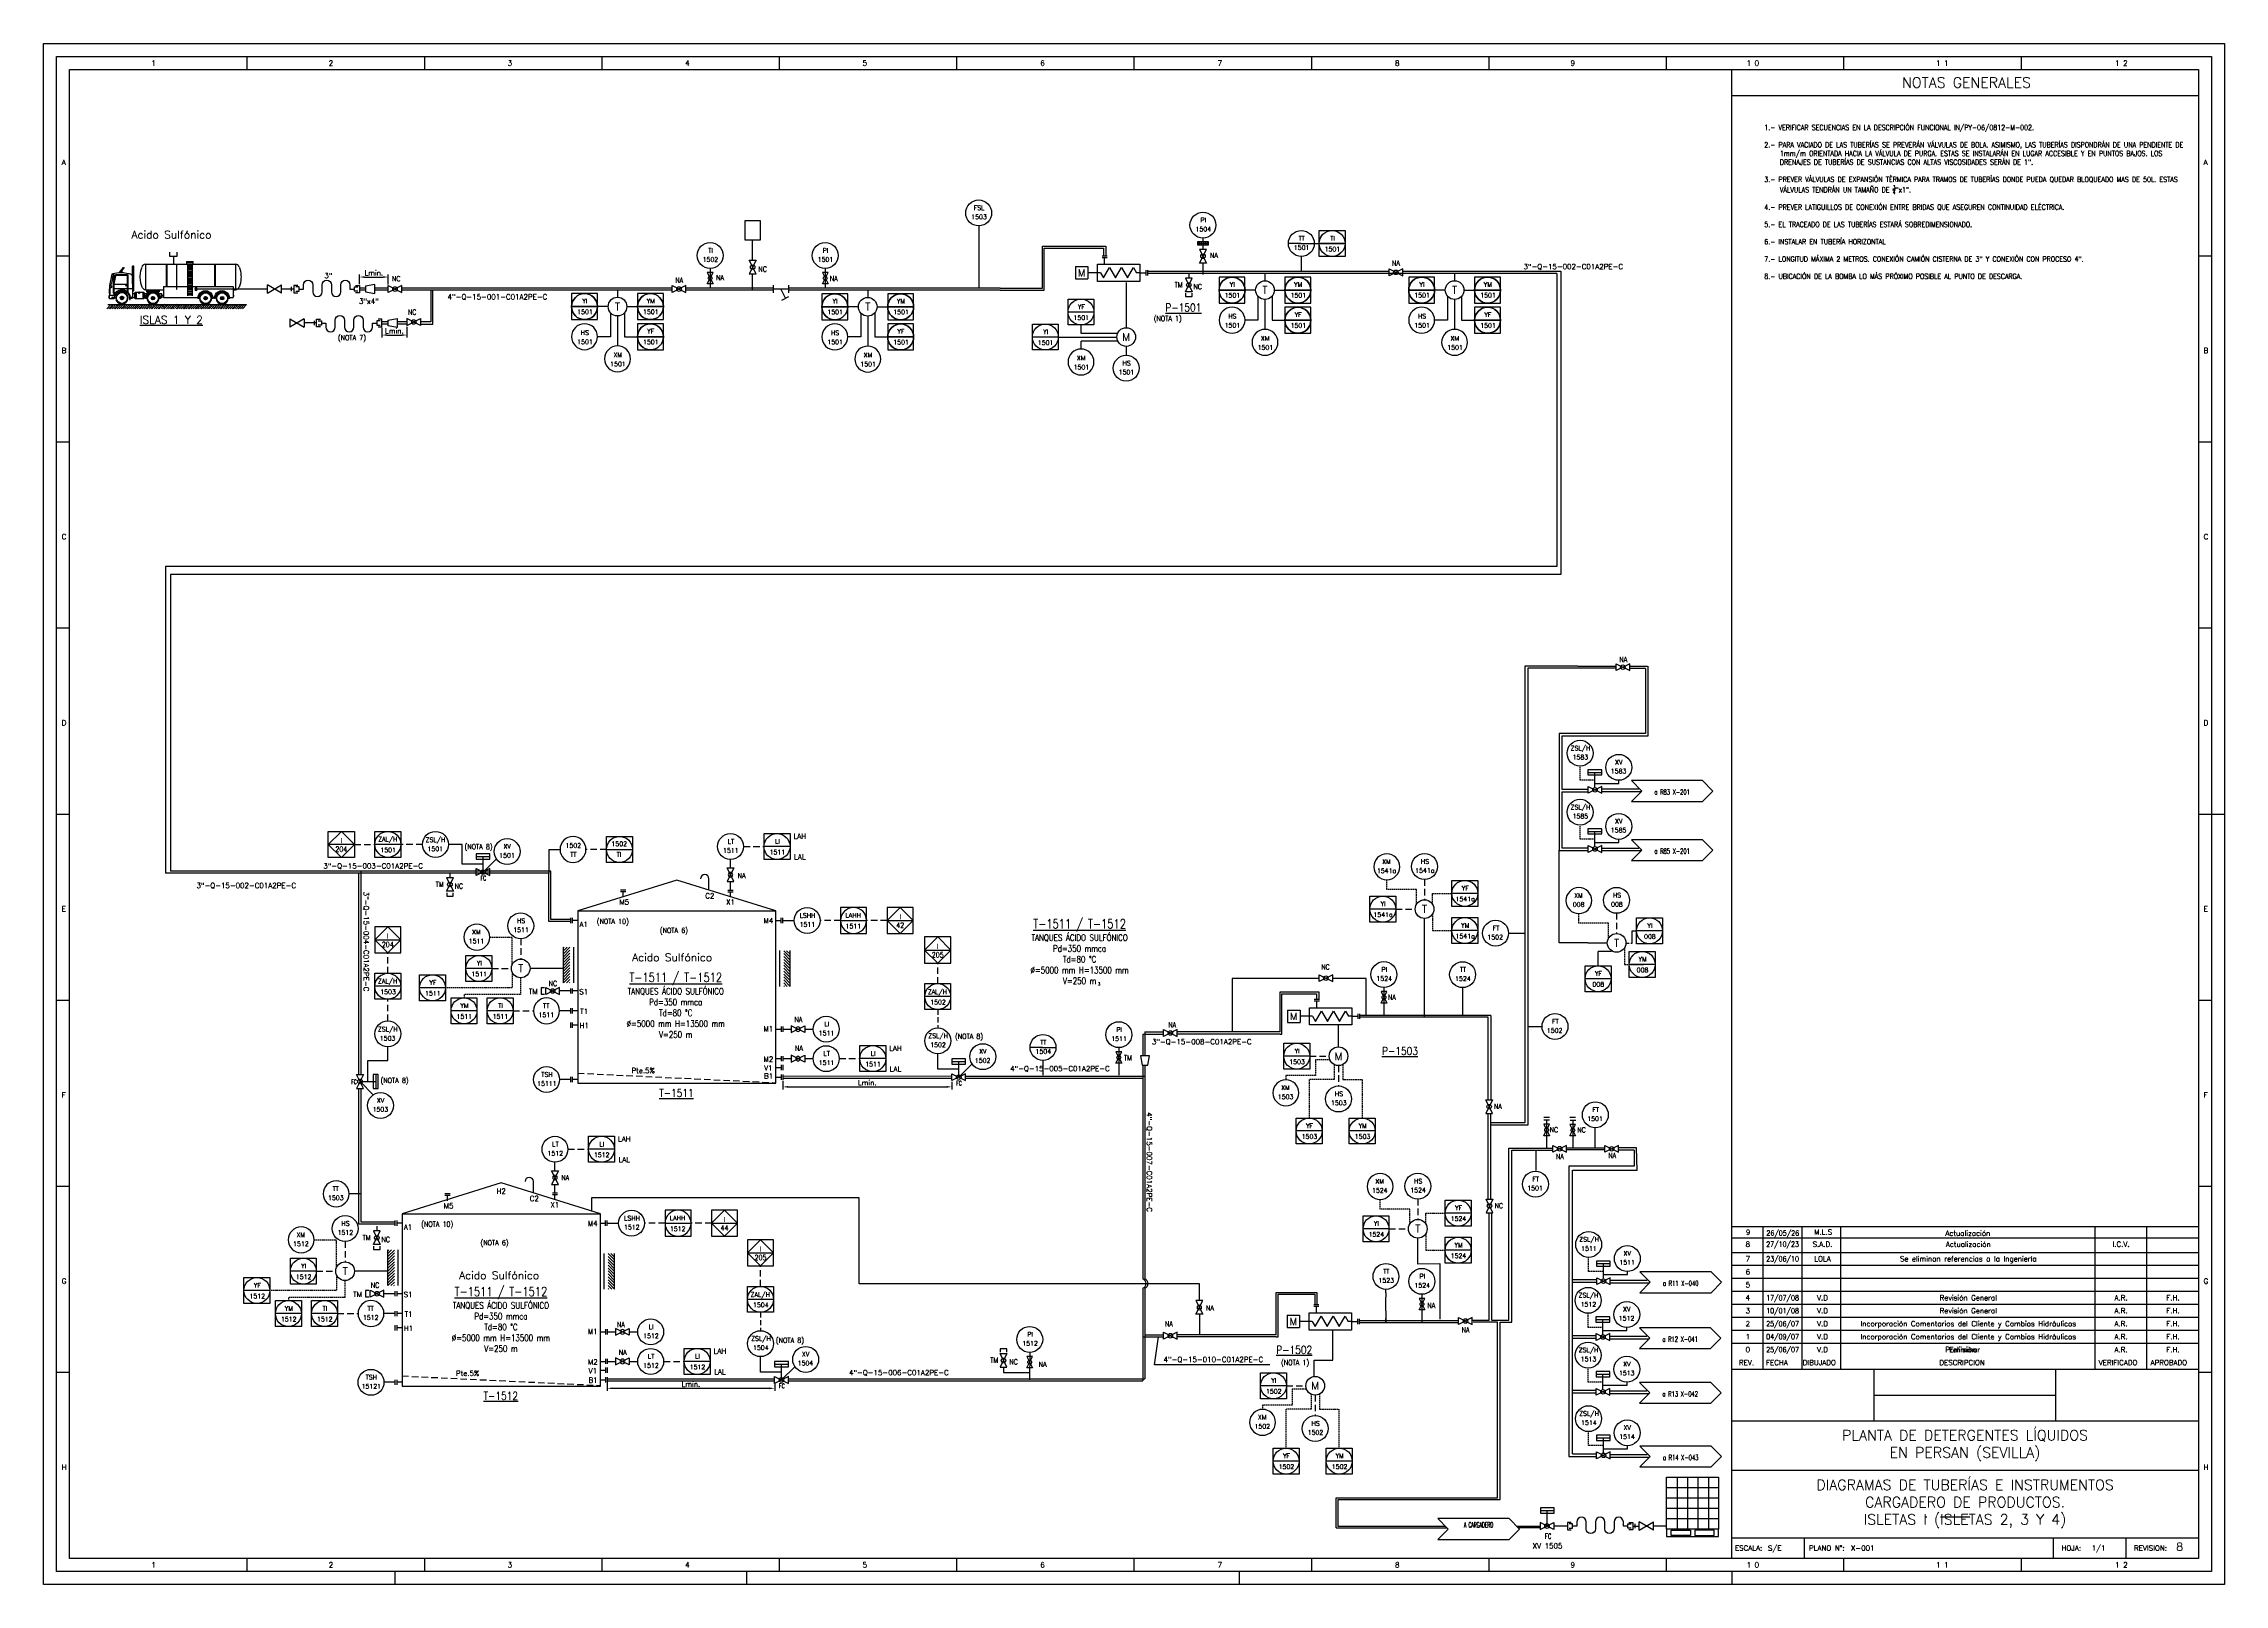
# Model space of a CAD drawing. Header units: metres. Extents: x 91 to 3133, y 1612 to 2206.
# Drawn here: x 91 to 932, y 1612 to 2206 of the extents above; entities that cross this region are included whole.
import ezdxf
from ezdxf.enums import TextEntityAlignment as Align

# ---------------------------------------------------------------- set-up
doc = ezdxf.new("R2010")
doc.units = ezdxf.units.M
for name, pattern in [('DASHED2', [0.375, 0.25, -0.125]), ('RAYITAS', [0.375, 0.25, -0.125]), ('TRAZOS', [0.75, 0.5, -0.25])]:
    doc.linetypes.add(name, pattern=pattern)
for name, color, linetype in [('CAJETIN', 1, 'Continuous'), ('CARGACAMIONES', 7, 'Continuous'), ('COTAS', 4, 'Continuous'), ('EQUIPOS', 5, 'Continuous'), ('EQUIPOS 02', 1, 'Continuous'), ('FORMATO', 7, 'Continuous'), ('INSTRUMENTOS', 1, 'Continuous'), ('TEX', 7, 'Continuous'), ('TEX EQUIPOS', 6, 'Continuous'), ('TEXTO-INSTRUMENTACION', 7, 'Continuous'), ('TEXTO-VALVULAS Y ACCESORIOS', 7, 'Continuous'), ('TUBERIA', 5, 'Continuous'), ('TUBERÍA2', 1, 'TRAZOS'), ('VALVULAS Y ACCESORIOS', 1, 'Continuous')]:
    doc.layers.add(name, color=color, linetype=linetype)
doc.layers.add('TUBERÍA3', color=1, linetype='Continuous', true_color=0xff0000)
doc.styles.add('PY', font='ROMANS.shx')
doc.styles.add('PY1', font='ROMANS.shx', dxfattribs={"width": 0.8})
doc.styles.add('PY3', font='ROMANS.shx', dxfattribs={"width": 0.6})
doc.styles.add('TXT', font='txt')
doc.linetypes.add('SEÑAL_MECANICA2', pattern='A,4.411183,["o",PY,S=4.130212,R=360,X=0,Y=-1.374288],0.588817,-0.374158,["",PY,S=2,R=360,X=0,Y=-0.688262],-2.183682', length=7.55784)
doc.dimstyles.new('1-5', dxfattribs={"dimtxt": 2, "dimasz": 2, "dimexe": 1, "dimexo": 0.5, "dimgap": 0.6, "dimtad": 1, "dimdec": 0, "dimlfac": 5, "dimzin": 0, "dimdsep": 46, "dimtxsty": 'PY', "dimcen": 0.7, "dimclrd": 4, "dimclre": 4, "dimclrt": 7, "dimazin": 0, "dimtfac": 1, "dimtdec": 0, "dimtofl": 0, "dimtmove": 0, "dimatfit": 3, "dimfxl": 1, "dimtolj": 1, "dimtzin": 0, "dimarcsym": 0})

# ---------------------------------------------------------------- blocks, each defined once
blk = doc.blocks.new('SEÑAL CIR')
at = {"color": 1}
blk.add_circle((0, 5.7), 5.7, dxfattribs=at)
at = {"layer": 'INSTRUMENTOS', "linetype": 'Continuous', "style": 'PY', "flags": 4}
for p in [(0.13, 2.95), (0.18, 6.94)]:
    blk.add_attdef('---', text='', height=2, dxfattribs=at).set_placement(p, align=Align.CENTER)
blk = doc.blocks.new('SEÑAL CIRCU MARCO')
at = {"color": 1, "linetype": 'Continuous', "ltscale": 0.5}
blk.add_line((5.7, 5.7), (-5.7, 5.7), dxfattribs=at)
at = {"color": 1, "flags": 128}
blk.add_lwpolyline([(5.7, 0), (-5.7, 0), (-5.7, 11.4), (5.7, 11.4)], close=True, dxfattribs=at)
at = {"color": 1}
blk.add_circle((0, 5.7), 5.7, dxfattribs=at)
at = {"style": 'PY'}
for tag, p in [('XXX', (0.18, 7.98)), ('YYY', (0.13, 3.24))]:
    blk.add_attdef(tag, text='', height=2, dxfattribs=at).set_placement(p, align=Align.MIDDLE)
blk = doc.blocks.new('SECUENCIA PROGRAMADA EN SISTEMA DE CONTROL PLC')
at = {"layer": 'INSTRUMENTOS'}
blk.add_line((-5, 5), (5, 5), dxfattribs=at)
at = {"layer": 'INSTRUMENTOS', "flags": 128}
for points in [[(0, 0), (-5, 5), (0, 10), (5, 5)], [(-5, 0), (5, 0), (5, 10), (-5, 10)]]:
    blk.add_lwpolyline(points, close=True, dxfattribs=at)
at = {"layer": 'TEXTO-INSTRUMENTACION', "linetype": 'Continuous', "style": 'PY1', "width": 0.8}
for tag, p in [('XXX', (0.01, 6.43)), ('YYY', (0.01, 3.17))]:
    blk.add_attdef(tag, text='', height=2, dxfattribs=at).set_placement(p, align=Align.MIDDLE_CENTER)
blk = doc.blocks.new('VALV GLOB-V')
at = {"layer": 'INSTRUMENTOS', "color": 1, "flags": 128}
blk.add_lwpolyline([(5.7, -1.43), (5.7, 1.43), (0, -1.43), (0, 1.43)], close=True, dxfattribs=at)
at = {"layer": 'INSTRUMENTOS', "color": 1}
blk.add_circle((2.85, 0), 0.95, dxfattribs=at)
at = {"layer": 'INSTRUMENTOS', "color": 7, "linetype": 'SEÑAL_MECANICA2', "style": 'PY'}
blk.add_attdef('REF.', text='', height=2, dxfattribs=at).set_placement((3, -3.37), align=Align.MIDDLE)
blk = doc.blocks.new('*D14')
at = {"layer": 'COTAS', "color": 4, "lineweight": -2, "transparency": 16777216}
for p, q in [((375.83, 1805.77), (375.83, 1802.5)), ((377.83, 1803.5), (439, 1803.5)), ((441, 1805.41), (441, 1802.5))]:
    blk.add_line(p, q, dxfattribs=at)
at = {"layer": 'COTAS', "color": 4, "transparency": 16777216}
for points in [[(377.83, 1803.84), (377.83, 1803.17), (375.83, 1803.5)], [(439, 1803.84), (439, 1803.17), (441, 1803.5)]]:
    blk.add_solid(points, dxfattribs=at)
at = {"layer": 'DEFPOINTS', "color": 0, "transparency": 16777216}
for p in [(375.83, 1806.27), (441, 1805.91), (441, 1803.5)]:
    blk.add_point(p, dxfattribs=at)
at = {"layer": 'COTAS', "color": 7, "transparency": 16777216, "insert": (408.41, 1805.1), "char_height": 2, "attachment_point": 5, "style": 'PY'}
blk.add_mtext('\\A1;Lmin.', dxfattribs=at)
blk = doc.blocks.new('*D15')
at = {"layer": 'COTAS', "color": 4, "lineweight": -2, "transparency": 16777216}
for p, q in [((308.12, 1689.54), (308.12, 1686.28)), ((310.12, 1687.28), (370.7, 1687.28)), ((372.7, 1689.19), (372.7, 1686.28))]:
    blk.add_line(p, q, dxfattribs=at)
at = {"layer": 'COTAS', "color": 4, "transparency": 16777216}
for points in [[(310.12, 1687.62), (310.12, 1686.95), (308.12, 1687.28)], [(370.7, 1687.62), (370.7, 1686.95), (372.7, 1687.28)]]:
    blk.add_solid(points, dxfattribs=at)
at = {"layer": 'DEFPOINTS', "color": 0, "transparency": 16777216}
for p in [(308.12, 1690.04), (372.7, 1689.69), (372.7, 1687.28)]:
    blk.add_point(p, dxfattribs=at)
at = {"layer": 'COTAS', "color": 7, "transparency": 16777216, "insert": (340.41, 1688.88), "char_height": 2, "attachment_point": 5, "style": 'PY'}
blk.add_mtext('\\A1;Lmin.', dxfattribs=at)
blk = doc.blocks.new('REDUCCION')
at = {"color": 1}
for p, q in [((0, 2), (0, -2)), ((4, 1.25), (0, 2)), ((4, -1.25), (4, 1.25)), ((0, -2), (4, -1.25))]:
    blk.add_line(p, q, dxfattribs=at)
at = {"style": 'PY1', "width": 0.8}
blk.add_attdef('.', text='', height=2, dxfattribs=at).set_placement((2, -3.65), align=Align.MIDDLE)
blk = doc.blocks.new('CAMION CISTERNA ALZ')
at = {"layer": 'CAJETIN', "color": 4, "linetype": 'RAYITAS'}
blk.add_line((38.6, 22.2), (38.6, 7.9), dxfattribs=at)
at = {"layer": 'CARGACAMIONES', "color": 4, "linetype": 'ByBlock'}
for p, q in [((55.7, 22.2), (6.1, 22.2)), ((6.1, 22.2), (6.1, 7.9)), ((17.4, 22.2), (17.4, 9.9)), ((17.8, 22.2), (17.8, 9.9)), ((33.2, 23.6), (29.5, 23.6)), ((29.5, 23.1), (29.5, 23.6)), ((33.2, 23.4), (29.5, 23.4)), ((33.2, 23.1), (29.5, 23.1)), ((29.7, 23.1), (29.7, 22.2)), ((30.1, 22.1), (30.1, 4.6)), ((32.5, 21.4), (30.1, 21.4)), ((32.5, 20.7), (30.1, 20.7)), ((32.5, 19.9), (30.1, 19.9)), ((32.5, 19.1), (30.1, 19.1)), ((32.5, 18.3), (30.1, 18.3)), ((32.5, 17.6), (30.1, 17.6)), ((32.5, 16.8), (30.1, 16.8)), ((32.5, 16), (30.1, 16)), ((32.5, 15.3), (30.1, 15.3)), ((32.5, 14.5), (30.1, 14.5)), ((32.5, 13.7), (30.1, 13.7)), ((32.5, 12.9), (30.1, 12.9)), ((32.5, 12.2), (30.1, 12.2)), ((32.5, 22.1), (32.5, 4.6)), ((32.9, 22.2), (32.9, 23.1)), ((33.2, 23.6), (33.2, 23.1)), ((43.9, 22.2), (43.9, 9.9)), ((44.4, 22.2), (44.4, 9.9)), ((55.7, 22.2), (55.7, 7.9)), ((62.2, 7.7), (62.2, 21.1)), ((62.2, 21.1), (62.8, 21.1)), ((62.8, 14.9), (62.8, 21.1)), ((62.8, 15), (62.8, 3.6)), ((62.8, 14.3), (63.2, 14.3)), ((62.8, 13.9), (63.2, 13.9)), ((62.8, 13.5), (63.2, 13.5)), ((62.8, 13.1), (63.2, 13.1)), ((62.8, 12.7), (63.2, 12.7)), ((62.8, 12.3), (63.2, 12.3)), ((65.4, 16), (65.4, 6.7)), ((71.8, 16.4), (65.8, 16.4)), ((65.8, 15.8), (65.8, 7)), ((71.8, 16), (66, 16)), ((67.5, 20.2), (69.7, 17.5)), ((67.8, 20.2), (67.5, 20.2)), ((70, 17.5), (67.8, 20.2)), ((69.1, 18.2), (68.1, 17.5)), ((72.2, 15.7), (73.2, 11.2)), ((72.6, 15.8), (73.1, 13.6)), ((73.1, 13.4), (73.1, 15.4)), ((73.1, 15.4), (73.4, 15.4)), ((73.4, 13.4), (73.1, 13.4)), ((73.1, 13.4), (73.6, 11.2)), ((73.2, 15.4), (73.2, 16.2)), ((73.4, 15.4), (73.2, 16.1)), ((73.2, 13.4), (73.2, 12.6)), ((73.2, 12.6), (73.6, 12.6)), ((73.5, 15.2), (73.3, 16.1)), ((73.4, 15.4), (73.4, 13.4)), ((74.2, 16.5), (73.5, 16.5)), ((74.2, 16.4), (73.5, 16.4)), ((74.3, 11.5), (73.7, 14.2)), ((74.2, 11.5), (73.7, 13.9)), ((75.4, 10.4), (74.1, 16.7)), ((7.4, 7.9), (6.1, 7.9)), ((7.1, 4.4), (7.1, 5.1)), ((7.1, 5.1), (7.4, 5.1)), ((7.4, 4.4), (7.1, 4.4)), ((45.8, 9.9), (7.4, 9.9)), ((7.4, 9.9), (7.4, 3.7)), ((9.5, 3.7), (7.4, 3.7)), ((9.5, 3.3), (9.9, 3.3)), ((17.3, 3.3), (17.7, 3.3)), ((18.2, 3.7), (17.7, 3.7)), ((18.6, 3.7), (17.8, 3.7)), ((18.5, 3.3), (18.9, 3.3)), ((26.4, 3.3), (26.8, 3.3)), ((45.8, 3.7), (26.8, 3.7)), ((32.5, 11.4), (30.1, 11.4)), ((32.5, 10.6), (30.1, 10.6)), ((32.5, 9.8), (30.1, 9.8)), ((32.5, 9.1), (30.1, 9.1)), ((32.5, 8.3), (30.1, 8.3)), ((32.5, 7.5), (30.1, 7.5)), ((32.5, 6.8), (30.1, 6.8)), ((32.5, 6), (30.1, 6)), ((32.5, 5.3), (30.1, 5.3)), ((45.8, 9.9), (45.8, 3.7)), ((55.7, 7.9), (45.8, 7.9)), ((46.7, 5), (45.8, 5)), ((46.7, 4.1), (45.8, 4.1)), ((46.7, 3.7), (46.7, 5.8)), ((46.7, 5.8), (48.3, 5.8)), ((47.5, 3.7), (46.7, 3.7)), ((47.5, 3.3), (47.9, 3.3)), ((48.2, 7.8), (48.2, 7.5)), ((55, 7.8), (48.2, 7.8)), ((48.2, 7.5), (51, 7.5)), ((50.2, 7.3), (48.2, 7.3)), ((48.2, 7.3), (48.2, 6.9)), ((48.2, 6.9), (49.4, 6.9)), ((48.4, 6.9), (48.9, 6.5)), ((48.7, 7.8), (48.7, 7.9)), ((49.3, 7.5), (49.3, 7.3)), ((52.3, 7.5), (55, 7.5)), ((55, 7.3), (53.1, 7.3)), ((53.9, 7.5), (53.9, 7.3)), ((53.9, 6.9), (55, 6.9)), ((54.8, 6.9), (54.3, 6.5)), ((54.5, 7.8), (54.5, 7.9)), ((55, 7.5), (55, 7.8)), ((55, 6.9), (55, 7.3)), ((55, 5.8), (56.3, 5.8)), ((55.4, 3.3), (55.8, 3.3)), ((56.3, 3.7), (55.8, 3.7)), ((56.3, 3.7), (56.3, 6.1)), ((56.7, 6.5), (59, 6.5)), ((61.4, 3.3), (56.7, 3.3)), ((57, 6.5), (57, 3.3)), ((57.2, 6.5), (57.2, 3.3)), ((59, 6.5), (59, 6.2)), ((59.4, 6.5), (61.4, 6.5)), ((59.4, 6.5), (59.4, 6.2)), ((60.9, 6.5), (60.9, 3.3)), ((61.1, 6.5), (61.1, 3.3)), ((61.8, 6.1), (61.8, 3.7)), ((61.8, 5.8), (62.8, 5.8)), ((62.8, 3.7), (61.8, 3.7)), ((62.8, 7.4), (62.6, 7.4)), ((62.8, 11.9), (63.2, 11.9)), ((62.8, 11.5), (63.2, 11.5)), ((65.4, 8.8), (62.8, 8.8)), ((63, 3.6), (63, 3.9)), ((63, 3.6), (64, 3.6)), ((64.1, 3.4), (63, 3.4)), ((64, 3.6), (64, 3.9)), ((64.1, 2.7), (64.1, 3.4)), ((64.6, 2.7), (64.1, 2.7)), ((64.6, 3.4), (64.6, 2.7)), ((73.2, 11.1), (65.8, 11.1)), ((73.2, 8.8), (65.8, 8.8)), ((66.1, 10.3), (66.1, 10.5)), ((66.1, 10.5), (66.5, 10.5)), ((66.8, 10.3), (66.1, 10.3)), ((66.8, 10.5), (66.8, 10.3)), ((73.4, 6.2), (72.5, 6.2)), ((72.7, 5.4), (72.7, 6)), ((72.7, 3.5), (72.7, 4.7)), ((72.9, 4.9), (75.6, 4.9)), ((72.9, 3.5), (72.9, 3.9)), ((72.9, 3.5), (74, 3.5)), ((75.6, 3.3), (72.9, 3.3)), ((73.2, 11.2), (73.2, 6.2)), ((73.6, 11.2), (73.6, 6.4)), ((74, 3.5), (74, 3.9)), ((74.5, 10.1), (74.5, 9.2)), ((74.6, 10.3), (74.6, 9.1)), ((75.3, 11.2), (74.7, 11.2)), ((75.3, 11.1), (74.7, 11.1)), ((75.4, 10.4), (74.7, 10.4)), ((74.7, 9), (75.4, 9)), ((75.4, 8.9), (75.2, 8.9)), ((75.4, 8.7), (75.2, 8.7)), ((75.4, 5.8), (75.2, 5.8)), ((75.3, 8.7), (75.3, 5.8)), ((75.4, 4.9), (75.4, 10.4)), ((75.4, 8.6), (75.5, 8.6)), ((75.5, 5.9), (75.4, 5.9)), ((75.5, 8.6), (75.5, 5.9)), ((75.6, 8.6), (75.5, 8.6)), ((75.5, 5.9), (75.6, 5.9)), ((75.6, 5.9), (75.6, 8.6)), ((75.8, 4.7), (75.8, 3.5)), ((75.8, 4.5), (76, 4.5)), ((76, 3.7), (75.8, 3.7)), ((76, 4.5), (76, 3.7))]:
    blk.add_line(p, q, dxfattribs=at)
at = {"layer": 'CARGACAMIONES', "color": 4}
for p, q in [((76.4, 0), (0, 0)), ((2.3, -2.5), (0, 0)), ((37.4, -1.2), (38.6, 0)), ((38, -1.8), (39.7, 0)), ((42, -2.5), (39.7, 0)), ((43.1, -2.5), (40.8, 0)), ((44.2, -2.5), (42, 0)), ((45.4, -2.5), (43.1, 0)), ((43.7, -0.6), (44.2, 0)), ((44.2, -1.2), (45.4, 0)), ((44.8, -1.8), (46.5, 0)), ((48.8, -2.5), (46.5, 0)), ((49.9, -2.5), (47.6, 0)), ((3.4, -2.5), (1.1, 0)), ((4.5, -2.5), (2.3, 0)), ((2.8, -0.6), (3.4, 0)), ((3.4, -1.2), (4.5, 0)), ((4, -1.8), (5.7, 0)), ((4.5, -2.5), (6.2, -0.6)), ((5.6, -2.5), (6.8, -1.2)), ((8, -2.5), (5.7, 0)), ((6.7, -2.5), (7.3, -1.8)), ((9.1, -2.5), (6.8, 0)), ((10.2, -2.5), (7.9, 0)), ((11.3, -2.5), (9, 0)), ((10.2, -1.2), (11.3, 0)), ((10.7, -1.8), (12.4, 0)), ((11.3, -2.5), (13, -0.6)), ((14.7, -2.5), (12.4, 0)), ((12.4, -2.5), (13.6, -1.2)), ((13.5, -2.5), (14.1, -1.8)), ((15.9, -2.5), (13.6, 0)), ((17, -2.5), (14.7, 0)), ((18.1, -2.5), (15.8, 0)), ((16.4, -0.6), (17, 0)), ((17, -1.2), (18.1, 0)), ((17.5, -1.9), (19.2, 0)), ((18.1, -2.5), (19.8, -0.6)), ((21.5, -2.5), (19.2, 0)), ((19.2, -2.5), (20.4, -1.2)), ((20.3, -2.5), (20.9, -1.8)), ((22.6, -2.5), (20.4, 0)), ((23.8, -2.5), (21.5, 0)), ((24.9, -2.5), (22.6, 0)), ((23.2, -0.9), (23.8, -0.3)), ((23.7, -1.2), (24.9, 0)), ((24.3, -1.9), (26, 0)), ((24.8, -2.5), (26.6, -0.6)), ((28.3, -2.5), (26, 0)), ((26, -2.5), (27.1, -1.2)), ((29.4, -2.5), (27.1, 0)), ((27.1, -2.5), (27.7, -1.8)), ((30.6, -2.5), (28.3, 0)), ((31.7, -2.5), (29.4, 0)), ((30, -0.8), (30.6, -0.1)), ((30.5, -1.2), (31.7, 0)), ((31.1, -1.9), (32.8, 0)), ((31.6, -2.5), (33.4, -0.6)), ((35.1, -2.5), (32.8, 0)), ((32.8, -2.5), (33.9, -1.2)), ((36.2, -2.5), (33.9, 0)), ((33.9, -2.5), (34.5, -1.8)), ((37.3, -2.5), (35.1, 0)), ((38.5, -2.5), (36.2, 0)), ((36.9, -0.8), (37.4, -0.1)), ((38.5, -2.5), (40.3, -0.6)), ((39.7, -2.5), (40.8, -1.2)), ((40.8, -2.5), (41.4, -1.8)), ((45.3, -2.5), (47, -0.6)), ((46.4, -2.5), (47.6, -1.2)), ((47.6, -2.5), (48.2, -1.8)), ((51, -2.5), (48.7, 0)), ((52.2, -2.5), (49.9, 0)), ((50.4, -0.6), (51, 0)), ((51, -1.2), (52.1, 0)), ((51.6, -1.8), (53.3, 0)), ((52.1, -2.5), (53.8, -0.6)), ((53.2, -2.5), (54.4, -1.2)), ((55.6, -2.5), (53.3, 0)), ((56.7, -2.5), (54.4, 0)), ((54.4, -2.5), (55, -1.8)), ((57.8, -2.5), (55.5, 0)), ((58.9, -2.5), (56.7, 0)), ((57.8, -1.2), (58.9, 0)), ((58.4, -1.8), (60.1, 0)), ((58.9, -2.5), (60.6, -0.6)), ((60, -2.5), (61.2, -1.2)), ((62.3, -2.5), (60.1, 0)), ((61.1, -2.5), (61.7, -1.8)), ((63.5, -2.5), (61.2, 0)), ((64.6, -2.5), (62.3, 0)), ((65.7, -2.5), (63.4, 0)), ((64, -0.6), (64.6, 0)), ((64.6, -1.2), (65.7, 0)), ((65.1, -1.9), (66.8, 0)), ((65.7, -2.5), (67.4, -0.6)), ((69.1, -2.5), (66.8, 0)), ((66.8, -2.5), (68, -1.2)), ((67.9, -2.5), (68.5, -1.8)), ((70.3, -2.5), (68, 0)), ((71.4, -2.5), (69.1, 0)), ((72.5, -2.5), (70.2, 0)), ((70.8, -0.9), (71.4, -0.3)), ((71.4, -1.2), (72.5, 0)), ((71.9, -1.9), (73.6, 0)), ((72.5, -2.5), (74.2, -0.6)), ((75.9, -2.5), (73.6, 0)), ((73.6, -2.5), (74.8, -1.2)), ((74.7, -2.5), (75.3, -1.8)), ((77, -2.5), (74.8, 0))]:
    blk.add_line(p, q, dxfattribs=at)
at = {"layer": 'CARGACAMIONES', "color": 4, "linetype": 'ByBlock'}
for centre, radius in [((13.5, 3.4), 3.38), ((13.5, 3.4), 0.794), ((13, 3.4), 0.0993), ((13.1, 3.8), 0.0993), ((13.1, 3), 0.0993), ((13.5, 3.4), 0.397), ((13.5, 4), 0.0993), ((13.5, 2.8), 0.0993), ((14, 3.8), 0.0993), ((14, 3), 0.0993), ((14.1, 3.4), 0.0993), ((22.6, 3.4), 3.38), ((22.6, 3.4), 0.794), ((22, 3.4), 0.0993), ((22.2, 3.8), 0.0993), ((22.2, 3), 0.0993), ((22.6, 3.4), 0.397), ((22.6, 4), 0.0993), ((22.6, 2.8), 0.0993), ((23, 3.8), 0.0993), ((23, 3), 0.0993), ((23.2, 3.4), 0.0993), ((51.6, 3.4), 3.38), ((51.6, 3.4), 0.794), ((51, 3.4), 0.0993), ((51.2, 3.8), 0.0993), ((51.2, 3), 0.0993), ((51.6, 3.4), 0.397), ((51.6, 4), 0.0993), ((51.6, 2.8), 0.0993), ((52, 3.8), 0.0993), ((52, 3), 0.0993), ((52.2, 3.4), 0.0993), ((59.2, 6.5), 0.199), ((68.7, 3.5), 3.38), ((68.7, 3.5), 0.794), ((68.1, 3.5), 0.0993), ((68.3, 3.9), 0.0993), ((68.3, 3.1), 0.0993), ((68.7, 3.5), 0.397), ((68.7, 4.1), 0.0993), ((68.7, 2.9), 0.0993), ((69.1, 3.9), 0.0993), ((69.1, 3.1), 0.0993), ((69.3, 3.5), 0.0993)]:
    blk.add_circle(centre, radius, dxfattribs=at)
at = {"layer": 'CARGACAMIONES', "color": 4, "linetype": 'Continuous'}
blk.add_circle((27.9, 8.4), 0.718, dxfattribs=at)
at = {"layer": 'CARGACAMIONES', "color": 4, "linetype": 'ByBlock'}
for centre, radius, start, end in [((20.3, 15.1), 17.2, 170.2727, 180), ((20.3, 15.1), 17.2, 180, 189.7273), ((13.2, 16.3), 10, 157.5177, 170.2727), ((13.2, 13.9), 10, 189.7273, 202.4823), ((8.8, 18.2), 5.23, 135.0251, 157.5177), ((6.1, 20.9), 1.36, 90, 135.0251), ((55.7, 20.9), 1.36, 44.9749, 90), ((53, 18.2), 5.23, 22.4823, 44.9749), ((48.5, 16.3), 10, 9.7273, 22.4823), ((48.5, 13.9), 10, 337.5177, 350.2727), ((41.4, 15.1), 17.2, 360, 9.7273), ((41.4, 15.1), 17.2, 350.2727, 0), ((64.8, 15), 1.99, 90, 180), ((69.3, -2.4), 19.9, 77.0128, 102.9872), ((65.8, 16), 0.397, 90, 180), ((66, 15.8), 0.199, 90, 180), ((69.7, 17.7), 0.0993, 0, 180), ((69.7, 17.7), 0.0993, 180, 0), ((71.8, 15.6), 0.794, 11.9442, 90), ((71.8, 15.6), 0.397, 11.9442, 90), ((73.5, 16.2), 0.298, 90, 191.9761), ((73.5, 16.2), 0.199, 90, 191.9761), ((72.4, 14.4), 1.4, 315, 45), ((73.7, 16.6), 0.397, 11.9761, 90), ((8.8, 12), 5.23, 202.4823, 224.9749), ((6.1, 9.3), 1.36, 224.9749, 270), ((13.6, 3.4), 4.12, 358.6196, 181.3804), ((13.6, 3.4), 3.72, 358.4724, 181.5276), ((13.5, 3.4), 2.98, 90, 270), ((13.5, 3.4), 0.993, 90, 270), ((13.5, 3.4), 2.98, 270, 90), ((13.5, 3.4), 0.993, 270, 90), ((22.7, 3.4), 4.12, 358.6196, 181.3804), ((22.7, 3.4), 3.72, 358.4724, 181.5276), ((22.6, 3.4), 2.98, 90, 270), ((22.6, 3.4), 0.993, 90, 270), ((22.6, 3.4), 2.98, 270, 90), ((22.6, 3.4), 0.993, 270, 90), ((51.7, 3.4), 4.12, 358.6196, 181.3804), ((51.7, 3.4), 3.72, 358.4724, 181.5276), ((51.6, 3.4), 2.98, 90, 270), ((51.6, 3.4), 0.993, 90, 270), ((51.6, 3.4), 2.98, 270, 90), ((51.6, 3.4), 0.993, 270, 90), ((55.7, 9.3), 1.36, 270, 315.0251), ((56.7, 6.1), 0.397, 90, 180), ((56.7, 3.7), 0.397, 180, 270), ((53, 12), 5.23, 315.0251, 337.5177), ((59.2, 6.2), 0.199, 180, 0), ((61.4, 6.1), 0.397, 0, 90), ((61.4, 3.7), 0.397, 270, 0), ((62.6, 7.7), 0.397, 180, 270), ((63, 3.6), 0.199, 180, 270), ((63.5, 3.4), 0.674, 45, 135), ((68.7, 3.5), 4.62, 31.8706, 181.3804), ((68.7, 3.5), 4.12, 17.5788, 181.3804), ((68.7, 3.5), 2.98, 90, 270), ((68.7, 3.5), 0.993, 90, 270), ((68.7, 3.5), 2.98, 270, 90), ((68.7, 3.5), 0.993, 270, 90), ((72.7, 5.7), 0.298, 270, 90), ((72.9, 4.7), 0.199, 90, 180), ((72.9, 3.5), 0.199, 180, 270), ((68.7, 3.5), 4.62, 17.5788, 25.7368), ((73.5, 3.3), 0.843, 45, 135), ((73.4, 6.4), 0.199, 270, 0), ((74.7, 11.6), 0.497, 191.9761, 270), ((74.7, 11.6), 0.397, 191.9761, 270), ((74.7, 10.3), 0.0993, 90, 180), ((74.7, 9.1), 0.0993, 180, 270), ((75.6, 4.7), 0.199, 0, 90), ((75.6, 3.5), 0.199, 270, 0)]:
    blk.add_arc(centre, radius, start, end, dxfattribs=at)
at = {"layer": 'CARGACAMIONES', "color": 4}
for start, end in [(357.7085, 177.7085), (177.7085, 357.7085)]:
    blk.add_arc((74.8, -1.4), 0.0145, start, end, dxfattribs=at)
blk = doc.blocks.new('*D25')
at = {"layer": 'COTAS', "color": 4, "lineweight": -2, "transparency": 16777216}
for p, q in [((212.58, 2112.99), (212.58, 2116.72)), ((214.58, 2115.72), (221.65, 2115.72)), ((223.65, 2112.9), (223.65, 2116.72))]:
    blk.add_line(p, q, dxfattribs=at)
at = {"layer": 'COTAS', "color": 4, "transparency": 16777216}
for points in [[(214.58, 2116.05), (214.58, 2115.39), (212.58, 2115.72)], [(221.65, 2116.05), (221.65, 2115.39), (223.65, 2115.72)]]:
    blk.add_solid(points, dxfattribs=at)
at = {"layer": 'DEFPOINTS', "color": 0, "transparency": 16777216}
for p in [(212.58, 2112.49), (223.65, 2115.72), (223.65, 2112.4)]:
    blk.add_point(p, dxfattribs=at)
at = {"layer": 'COTAS', "color": 7, "transparency": 16777216, "insert": (218.12, 2117.32), "char_height": 2, "attachment_point": 5, "style": 'PY'}
blk.add_mtext('\\A1;Lmin.', dxfattribs=at)
blk = doc.blocks.new('*D22')
at = {"layer": 'COTAS', "color": 4, "lineweight": -2, "transparency": 16777216}
for p, q in [((221.24, 2096.08), (221.24, 2092.35)), ((230.88, 2096.58), (230.88, 2092.35)), ((223.24, 2093.35), (228.88, 2093.35))]:
    blk.add_line(p, q, dxfattribs=at)
at = {"layer": 'COTAS', "color": 4, "transparency": 16777216}
for points in [[(223.24, 2093.69), (223.24, 2093.02), (221.24, 2093.35)], [(228.88, 2093.69), (228.88, 2093.02), (230.88, 2093.35)]]:
    blk.add_solid(points, dxfattribs=at)
at = {"layer": 'DEFPOINTS', "color": 0, "transparency": 16777216}
for p in [(221.24, 2096.58), (230.88, 2097.08), (230.88, 2093.35)]:
    blk.add_point(p, dxfattribs=at)
at = {"layer": 'COTAS', "color": 7, "transparency": 16777216, "insert": (226.06, 2094.95), "char_height": 2, "attachment_point": 5, "style": 'PY'}
blk.add_mtext('\\A1;Lmin.', dxfattribs=at)
blk = doc.blocks.new('MANG-VAL')
at = {"layer": 'INSTRUMENTOS', "color": 1}
for p, q in [((0, 1.5), (0, -1.5)), ((6, 0), (0, 0)), ((3, 0), (4.8, -3.6)), ((6, 1.5), (6, -1.5)), ((3.46, -4.27), (6.14, -2.93))]:
    blk.add_line(p, q, dxfattribs=at)
blk = doc.blocks.new('DIAFRAGMA')
at = {"layer": 'INSTRUMENTOS', "color": 1, "ltscale": 0.1, "flags": 128}
blk.add_lwpolyline([(0, -2.25), (0, 2.25), (1.5, 2.25), (1.5, -2.25)], close=True, dxfattribs=at)
blk.add_lwpolyline([(0.46, -2.25), (1.12, -1.86), (0.38, -1.43), (1.12, -1), (0.38, -0.56), (1.12, -0.13), (0.38, 0.3), (1.12, 0.73), (0.38, 1.17), (1.12, 1.6), (0.38, 2.03), (0.75, 2.25)], dxfattribs=at)
blk = doc.blocks.new('MARCO-A1')
at = {"layer": 'FORMATO', "color": 5}
for p, q in [((78.42, 589), (78.42, 584)), ((146.83, 589), (146.83, 584)), ((215.25, 589), (215.25, 584)), ((283.67, 589), (283.67, 584)), ((352.08, 589), (352.08, 584)), ((420.5, 589), (420.5, 584)), ((488.92, 589), (488.92, 584)), ((557.33, 589), (557.33, 584)), ((625.75, 589), (625.75, 584)), ((694.17, 589), (694.17, 584)), ((762.58, 589), (762.58, 584)), ((5, 512.25), (10, 512.25)), ((831, 512.25), (836, 512.25)), ((5, 440.5), (10, 440.5)), ((831, 440.5), (836, 440.5)), ((5, 368.75), (10, 368.75)), ((831, 368.75), (836, 368.75)), ((5, 297), (10, 297)), ((831, 297), (836, 297)), ((5, 225.25), (10, 225.25)), ((831, 225.25), (836, 225.25)), ((5, 153.5), (10, 153.5)), ((831, 153.5), (836, 153.5)), ((5, 81.75), (10, 81.75)), ((831, 81.75), (836, 81.75)), ((78.42, 10), (78.42, 5)), ((146.83, 10), (146.83, 5)), ((215.25, 10), (215.25, 5)), ((283.67, 10), (283.67, 5)), ((352.08, 10), (352.08, 5)), ((420.5, 10), (420.5, 5)), ((488.92, 10), (488.92, 5)), ((557.33, 10), (557.33, 5)), ((625.75, 10), (625.75, 5)), ((694.17, 10), (694.17, 5)), ((762.58, 10), (762.58, 5))]:
    blk.add_line(p, q, dxfattribs=at)
at = {"layer": 'FORMATO', "color": 1, "linetype": 'Continuous'}
for p, q in [((836, 297), (841, 297)), ((135.5, 5), (135.5, 0)), ((271, 5), (271, 0)), ((461, 5), (461, 0)), ((651, 5), (651, 0))]:
    blk.add_line(p, q, dxfattribs=at)
at = {"layer": 'FORMATO', "color": 1}
blk.add_lwpolyline([(0, 594), (841, 594), (841, 0), (0, 0)], close=True, dxfattribs=at)
at = {"layer": 'FORMATO', "color": 5}
blk.add_lwpolyline([(5, 589), (836, 589), (836, 5), (5, 5)], close=True, dxfattribs=at)
at = {"layer": 'FORMATO', "color": 8, "linetype": 'Continuous'}
blk.add_lwpolyline([(10, 584), (831, 584), (831, 10), (10, 10)], close=True, dxfattribs=at)
at = {"layer": 'FORMATO', "color": 1, "style": 'PY'}
for s, p in [('1', (41.52, 585.5)), ('2', (109.93, 585.5)), ('3', (178.99, 585.5)), ('4', (247.4, 585.5)), ('5', (315.82, 585.5)), ('6', (384.34, 585.5)), ('7', (452.75, 585.5)), ('8', (521.17, 585.5)), ('9', (588.85, 585.5)), ('1 0', (656.77, 585.5)), ('1 1', (729.83, 585.5)), ('1 2', (798.88, 585.5)), ('A', (7, 547.25)), ('A', (833, 547.25)), ('B', (7, 474.67)), ('B', (833, 474.67)), ('C', (7, 402.92)), ('C', (833, 402.92)), ('D', (7, 331.17)), ('D', (833, 331.17)), ('E', (7, 259.42)), ('E', (833, 259.42)), ('F', (7, 187.67)), ('F', (833, 187.67)), ('G', (7, 115.92)), ('G', (833, 115.92)), ('H', (7, 44.17)), ('H', (833, 44.17)), ('1', (41.52, 6.5)), ('2', (109.93, 6.5)), ('3', (178.99, 6.5)), ('4', (247.4, 6.5)), ('5', (315.82, 6.5)), ('6', (384.34, 6.5)), ('7', (452.75, 6.5)), ('8', (521.17, 6.5)), ('9', (588.85, 6.5)), ('1 0', (656.77, 6.5)), ('1 1', (729.83, 6.5)), ('1 2', (798.88, 6.5))]:
    blk.add_text(s, height=2, dxfattribs=at).set_placement(p)
blk = doc.blocks.new('BANDERA DE FLUJO')
at = {"layer": 'TEX', "color": 1, "ltscale": 0.1, "flags": 128}
blk.add_lwpolyline([(-4, 4), (-31.46, 4), (-27.46, 0), (-31.46, -4), (-4, -4), (0, 0)], close=True, dxfattribs=at)
at = {"layer": 'TEX', "style": 'PY1', "width": 0.8}
for tag, p in [('ETIQUETA-LINEA-1', (-15.73, 0.61)), ('ETIQUETA-LINEA-2', (-15.73, -2.91))]:
    blk.add_attdef(tag, text='', height=2, dxfattribs=at).set_placement(p, align=Align.CENTER)
blk = doc.blocks.new('BOMBA VOLUMETRICA')
at = {"layer": 'EQUIPOS', "linetype": 'Continuous'}
for p, q in [((-11.27, -4.05), (-11.27, -8.85)), ((-11.27, -4.05), (-6.47, -4.05)), ((-6.47, -4.05), (-6.47, -8.85)), ((-1.61, -6.45), (-6.47, -6.45)), ((-1.61, -6.45), (-0.45, -8.45)), ((-0.45, -8.45), (1.86, -4.45)), ((0, -3.12), (0, -0.67)), ((1.86, -4.45), (4.17, -8.45)), ((4.17, -8.45), (6.48, -4.45)), ((6.48, -4.45), (8.79, -8.45)), ((8.79, -8.45), (11.1, -4.45)), ((11.1, -4.45), (12.25, -6.45)), ((13.52, -6.45), (12.25, -6.45)), ((13.52, -6.45), (15.97, -6.45)), ((-11.27, -8.85), (-6.47, -8.85))]:
    blk.add_line(p, q, dxfattribs=at)
at = {"layer": 'EQUIPOS', "linetype": 'Continuous', "flags": 128}
blk.add_lwpolyline([(-2.78, -3.12), (13.52, -3.12), (13.52, -9.79), (-2.78, -9.79)], close=True, dxfattribs=at)
at = {"layer": 'VALVULAS Y ACCESORIOS', "ltscale": 0.1}
for p, q in [((1, 0), (-1, 0)), ((1, -0.67), (-1, -0.67)), ((15.97, -7.45), (15.97, -5.45)), ((16.64, -7.45), (16.64, -5.45))]:
    blk.add_line(p, q, dxfattribs=at)
at = {"layer": 'EQUIPOS 02', "style": 'PY'}
blk.add_text('M', height=2.8, dxfattribs=at).set_placement((-8.87, -6.45), align=Align.MIDDLE)
at = {"layer": 'TEX EQUIPOS', "linetype": 'Continuous', "style": 'PY1', "width": 0.8}
blk.add_attdef('REF_EQUIPO', text='', height=3, dxfattribs=at).set_placement((2.35, -13.59), align=Align.MIDDLE_CENTER)

msp = doc.modelspace()

# ---------------------------------------------------------------- hatches: boundary and pattern name
at = {"layer": 'EQUIPOS'}
h = msp.add_hatch(dxfattribs=at)
h.set_pattern_fill('ANSI31', color=4, scale=0.25, style=0)
h.set_pattern_definition([(45, (-941.1424, 2647.4479), (-0.561266, 0.561266), [])])
h.paths.add_polyline_path([(291.26, 1843.59), (293.76, 1843.59), (293.76, 1857.34), (291.26, 1857.34)])
h = msp.add_hatch(dxfattribs=at)
h.set_pattern_fill('ANSI31', color=4, scale=0.25, style=0)
h.set_pattern_definition([(135, (1611.0898, 2646.1189), (0.561266, 0.561266), [])])
h.paths.add_polyline_path([(378.68, 1842.26), (376.18, 1842.26), (376.18, 1856.01), (378.68, 1856.01)])
h = msp.add_hatch(dxfattribs=at)
h.set_pattern_fill('ANSI31', color=4, scale=0.25, style=0)
h.set_pattern_definition([(45, (-1008.8568, 2530.72616), (-0.561266, 0.561266), [])])
h.paths.add_polyline_path([(223.55, 1726.87), (226.05, 1726.87), (226.05, 1740.62), (223.55, 1740.62)])
h = msp.add_hatch(dxfattribs=at)
h.set_pattern_fill('ANSI31', color=4, scale=0.25, style=0)
h.set_pattern_definition([(135, (1543.3754, 2529.3972), (0.561266, 0.561266), [])])
h.paths.add_polyline_path([(310.97, 1725.54), (308.47, 1725.54), (308.47, 1739.29), (310.97, 1739.29)])

# ---------------------------------------------------------------- linework, layer by layer
at = {"color": 1}
for p, q in [((451.38, 2135.42), (451.38, 2111.48)), ((537.86, 2130.73), (537.86, 2129.38)), ((537.86, 2128.03), (537.86, 2126.35)), ((575.79, 2128.66), (570.79, 2128.66)), ((575.79, 2128.66), (580.79, 2128.66)), ((140.8, 2123.74), (140.8, 2120.76)), ((537.86, 2121.09), (537.86, 2116.75)), ((575.79, 2123.66), (575.79, 2117.94)), ((177.05, 2111.09), (149.5, 2111.09)), ((182.56, 2109.5), (177.05, 2112.68)), ((177.05, 2109.5), (182.56, 2112.68)), ((177.05, 2109.5), (177.05, 2112.68)), ((182.56, 2109.5), (182.56, 2112.68)), ((187.33, 2111.07), (182.56, 2111.07)), ((186.41, 2110.23), (186.41, 2111.91)), ((347.81, 2119.02), (347.81, 2111.48)), ((392.19, 2119.02), (392.19, 2111.48)), ((532.39, 2117.14), (532.39, 2115.28)), ((191.22, 2099.58), (185.7, 2096.39)), ((185.7, 2099.58), (191.22, 2096.39)), ((185.7, 2099.58), (185.7, 2096.39)), ((191.22, 2099.58), (191.22, 2096.39)), ((195.99, 2098), (191.22, 2098)), ((195.07, 2098.84), (195.07, 2097.17)), ((252.14, 1896.98), (246.89, 1896.98)), ((252.14, 1889.31), (252.14, 1896.98)), ((285.55, 1895.05), (289.93, 1895.05)), ((285.55, 1895.05), (285.55, 1885.91)), ((247.46, 1886.01), (247.46, 1884.16)), ((260.23, 1889.31), (252.14, 1889.31)), ((260.23, 1886.29), (265.4, 1891.38)), ((355.69, 1887.91), (355.69, 1891.16)), ((355.69, 1879.39), (355.69, 1882.65)), ((375.83, 1867.65), (380.21, 1867.65)), ((623.31, 1830.49), (623.31, 1868.43)), ((291.26, 1849.16), (278.36, 1849.16)), ((294.12, 1840.47), (289.73, 1840.47)), ((607.66, 1841.78), (607.64, 1831.16)), ((638, 1841.76), (637.98, 1831.14)), ((294.12, 1832.81), (289.74, 1832.81)), ((375.83, 1825.76), (379.08, 1825.76)), ((384.35, 1825.76), (387.6, 1825.76)), ((590.14, 1818.92), (590.14, 1827.37)), ((223.49, 1813.68), (223.49, 1818.93)), ((476.17, 1818.72), (471.18, 1818.72)), ((476.17, 1818.72), (481.17, 1818.72)), ((505.41, 1818.62), (505.39, 1808)), ((215.82, 1805.59), (215.82, 1813.68)), ((215.82, 1813.68), (223.49, 1813.68)), ((375.83, 1814.38), (379.08, 1814.38)), ((384.35, 1814.38), (387.6, 1814.38)), ((435.58, 1810.27), (435.58, 1816.23)), ((443.66, 1810.27), (435.58, 1810.27)), ((443.66, 1807.25), (448.84, 1812.33)), ((476.17, 1813.72), (476.17, 1808)), ((212.8, 1805.59), (217.89, 1800.42)), ((294.12, 1806.32), (289.74, 1806.32)), ((669.29, 1791.82), (671.49, 1791.82)), ((679.37, 1791.77), (681.57, 1791.77)), ((669.33, 1790.74), (671.54, 1790.74)), ((670.4, 1790.65), (670.38, 1780.03)), ((679.42, 1790.68), (681.62, 1790.68)), ((680.48, 1790.59), (680.46, 1779.98)), ((689.04, 1787.53), (689.04, 1779.92)), ((287.97, 1771.19), (287.97, 1774.44)), ((212.94, 1762.28), (208.56, 1762.28)), ((287.97, 1762.67), (287.97, 1765.92)), ((219.25, 1749.8), (219.25, 1747.95)), ((308.12, 1750.93), (312.5, 1750.93)), ((620.72, 1735.21), (620.71, 1745.18)), ((223.55, 1732.44), (210.64, 1732.44)), ((608.44, 1724.1), (608.44, 1725.45)), ((608.44, 1724.1), (608.44, 1722.42)), ((226.4, 1723.75), (222.02, 1723.75)), ((226.4, 1716.09), (222.02, 1716.09)), ((608.44, 1717.16), (608.44, 1722.42)), ((608.44, 1717.16), (608.44, 1712.82)), ((608.44, 1715.89), (608.44, 1714.22)), ((622.31, 1723.53), (622.29, 1712.91)), ((308.12, 1709.04), (311.37, 1709.04)), ((316.63, 1709.04), (319.88, 1709.04)), ((608.44, 1712.82), (608.44, 1714.22)), ((367.26, 1693.55), (367.26, 1699.51)), ((471.05, 1701.14), (471.03, 1690.53)), ((308.12, 1697.66), (311.37, 1697.66)), ((316.63, 1697.66), (319.88, 1697.66)), ((375.35, 1693.55), (367.26, 1693.55)), ((375.35, 1690.53), (380.52, 1695.61)), ((226.4, 1689.6), (222.02, 1689.6)), ((703.64, 1634.17), (706.03, 1634.17)), ((704.56, 1633.33), (704.56, 1635)), ((711.65, 1632.57), (706.13, 1635.76)), ((706.13, 1632.57), (711.65, 1635.76)), ((706.13, 1632.57), (706.13, 1635.76)), ((716.31, 1634.15), (711.54, 1634.15)), ((711.65, 1632.57), (711.65, 1635.76))]:
    msp.add_line(p, q, dxfattribs=at)
at = {"color": 5, "linetype": 'ByBlock'}
for p, q in [((476.02, 2111.48), (476.02, 2127.65)), ((476.02, 2127.65), (500.35, 2127.65)), ((500.35, 2127.65), (500.35, 2123.81)), ((459.71, 2111.48), (476.02, 2111.48)), ((682.37, 1965.66), (662.03, 1965.66)), ((662.03, 1965.66), (662.03, 1789.66)), ((582.53, 1845.29), (549.18, 1845.29)), ((549.18, 1845.29), (549.18, 1824.77)), ((600.86, 1845.29), (587.94, 1845.29)), ((600.86, 1831.06), (600.86, 1845.29)), ((567.61, 1824.68), (567.61, 1840.12)), ((567.61, 1840.12), (582.49, 1840.12)), ((582.49, 1840.12), (582.49, 1837.15)), ((662.03, 1789.66), (648.88, 1789.66)), ((655.87, 1713.62), (655.87, 1779.84)), ((655.87, 1779.84), (672.78, 1779.84)), ((705.26, 1771.41), (705.02, 1779.95)), ((680.36, 1761.65), (680.36, 1771.41)), ((680.36, 1771.41), (705.26, 1771.41)), ((680.36, 1662.06), (680.36, 1761.65)), ((566.14, 1707.96), (566.14, 1724.24)), ((566.14, 1724.24), (581.8, 1724.24)), ((581.8, 1724.24), (581.8, 1719.52)), ((649.11, 1713.62), (655.87, 1713.62)), ((652.54, 1644.36), (652.54, 1712.82)), ((590.05, 1634.07), (590.05, 1644.36)), ((590.05, 1644.36), (652.54, 1644.36))]:
    msp.add_line(p, q, dxfattribs=at)
at = {"color": 4, "linetype": 'ByBlock'}
for p, q in [((476.65, 2110.68), (476.65, 2126.84)), ((476.65, 2126.84), (499.56, 2126.84)), ((499.56, 2126.84), (499.56, 2123.81)), ((459.71, 2110.68), (476.65, 2110.68)), ((682.46, 1964.86), (663.12, 1964.86)), ((663.12, 1964.86), (663.12, 1788.73)), ((568.32, 1823.88), (568.32, 1839.32)), ((568.32, 1839.32), (581.65, 1839.32)), ((581.65, 1839.32), (581.65, 1837.15)), ((567.61, 1823.88), (568.32, 1823.88)), ((663.12, 1788.73), (648.81, 1788.73)), ((656.98, 1712.82), (656.98, 1779.1)), ((656.98, 1779.1), (672.78, 1779.1)), ((704.21, 1779.13), (704.21, 1772.87)), ((704.21, 1772.87), (678.99, 1772.87)), ((678.99, 1772.87), (678.99, 1661.04)), ((566.86, 1707.16), (566.86, 1723.53)), ((566.86, 1723.53), (580.97, 1723.53)), ((580.97, 1723.53), (580.97, 1719.52)), ((651.51, 1645.11), (651.51, 1712.82)), ((652.54, 1712.82), (656.98, 1712.82)), ((566.14, 1707.16), (566.86, 1707.16)), ((678.99, 1661.04), (680.38, 1661.04)), ((589.26, 1633.5), (589.26, 1645.11)), ((589.26, 1645.11), (651.51, 1645.11))]:
    msp.add_line(p, q, dxfattribs=at)
at = {"color": 1, "linetype": 'ByBlock'}
for p, q in [((508.37, 2096.37), (508.37, 2113.55)), ((675.29, 1859), (675.29, 1894.7)), ((655.68, 1862.73), (662.14, 1862.73)), ((686.28, 1859), (675.29, 1859)), ((668.34, 1826.68), (663.22, 1826.68)), ((620.74, 1735.31), (629.22, 1735.43)), ((629.22, 1735.43), (629.22, 1713.9)), ((587.91, 1698.18), (587.91, 1709.45)), ((580.8, 1691.81), (580.8, 1698.18)), ((580.8, 1698.18), (587.91, 1698.18))]:
    msp.add_line(p, q, dxfattribs=at)
at = {"color": 5}
for p, q in [((240.89, 2097.6), (240.89, 2110.65)), ((236.16, 2097.6), (240.89, 2097.6)), ((709.36, 1965.63), (702.46, 1965.63)), ((709.39, 1965.65), (709.39, 1938.7)), ((709.39, 1938.7), (676.22, 1938.7)), ((676.22, 1938.7), (676.22, 1918.33)), ((676.22, 1918.33), (685.97, 1918.33)), ((691.68, 1918.35), (705.9, 1918.35)), ((676.22, 1917.31), (676.22, 1895.68)), ((676.22, 1895.68), (685.97, 1895.68)), ((691.68, 1895.59), (705.9, 1895.59)), ((648.83, 1831.05), (648.83, 1798.49)), ((648.81, 1793.24), (648.81, 1760.38)), ((705.02, 1779.95), (698.12, 1779.95)), ((649.11, 1754.91), (649.11, 1713.68)), ((680.36, 1729.23), (689.66, 1729.2)), ((694.99, 1728.96), (709.2, 1728.96)), ((536.57, 1715.71), (536.57, 1707.96)), ((680.16, 1707.68), (689.5, 1707.65)), ((694.77, 1707.41), (708.98, 1707.41)), ((460.99, 1695.41), (460.99, 1693.43)), ((460.99, 1693.43), (471.05, 1693.43)), ((680.2, 1686.57), (689.54, 1686.54)), ((694.81, 1686.3), (709.02, 1686.3)), ((680.36, 1662.06), (689.7, 1662.03)), ((694.97, 1661.79), (709.18, 1661.79)), ((631.41, 1634.07), (590.05, 1634.07))]:
    msp.add_line(p, q, dxfattribs=at)
at = {"color": 4}
for p, q in [((708.55, 1964.81), (702.49, 1964.81)), ((708.59, 1964.83), (708.59, 1939.78)), ((708.59, 1939.78), (675.18, 1939.78)), ((675.18, 1939.78), (675.18, 1917.31)), ((675.18, 1917.3), (675.18, 1894.66)), ((676.26, 1917.31), (686, 1917.31)), ((691.72, 1917.34), (706.79, 1917.34)), ((675.18, 1894.66), (686, 1894.66)), ((691.72, 1894.58), (706.79, 1894.58)), ((647.85, 1798.57), (647.85, 1830.37)), ((647.89, 1760.26), (647.89, 1793.22)), ((704.21, 1779.13), (698.15, 1779.13)), ((648.2, 1713.61), (648.2, 1754.94)), ((680.36, 1728.21), (689.71, 1728.21)), ((695.03, 1727.95), (710.09, 1727.95)), ((680.18, 1706.66), (689.46, 1706.66)), ((694.81, 1706.4), (709.87, 1706.4)), ((680.22, 1685.55), (689.5, 1685.55)), ((694.85, 1685.29), (709.91, 1685.29)), ((680.38, 1661.04), (689.66, 1661.04)), ((695, 1660.78), (710.07, 1660.78)), ((589.26, 1633.5), (631.86, 1633.5)), ((659.29, 1633.64), (667.92, 1633.64))]:
    msp.add_line(p, q, dxfattribs=at)
at = {"color": 1, "linetype": 'DASHED2'}
for p, q in [((703.42, 1858.87), (703.42, 1863.68)), ((703.42, 1863.68), (705.1, 1863.66)), ((690.25, 1850.25), (690.25, 1855.79)), ((690.25, 1855.79), (695.42, 1855.79))]:
    msp.add_line(p, q, dxfattribs=at)
for p, q in [((519.21, 1696.32), (520.71, 1707.16)), ((563.64, 1696.32), (519.21, 1696.32)), ((736.67, 1648.98), (716.67, 1648.98)), ((720.76, 1652.98), (720.76, 1632.98)), ((724.76, 1652.98), (724.76, 1632.98)), ((728.76, 1652.98), (728.76, 1632.98)), ((732.76, 1652.98), (732.76, 1632.98)), ((736.67, 1644.98), (716.67, 1644.98)), ((736.67, 1640.98), (716.67, 1640.98)), ((736.67, 1636.98), (716.67, 1636.98))]:
    msp.add_line(p, q)
at = {"color": 1, "flags": 128}
for points in [[(139.37, 2125.24), (139.37, 2123.74), (142.22, 2123.74), (142.22, 2125.24)], [(188.83, 2112.49), (187.33, 2112.49), (187.33, 2109.64), (188.83, 2109.64)], [(211.08, 2112.49), (212.58, 2112.49), (212.58, 2109.64), (211.08, 2109.64)], [(531.14, 2109.49), (531.14, 2108.17), (533.64, 2108.17), (533.64, 2109.49)], [(197.49, 2096.58), (195.99, 2096.58), (195.99, 2099.43), (197.49, 2099.43)], [(219.74, 2096.58), (221.24, 2096.58), (221.24, 2099.43), (219.74, 2099.43)], [(246.21, 1878.36), (246.21, 1877.04), (248.71, 1877.04), (248.71, 1878.36)], [(283.93, 1841.72), (282.62, 1841.72), (282.62, 1839.22), (283.93, 1839.22)], [(218, 1742.15), (218, 1740.83), (220.5, 1740.83), (220.5, 1742.15)], [(216.22, 1725), (214.9, 1725), (214.9, 1722.5), (216.22, 1722.5)], [(462.21, 1701.21), (462.21, 1702.53), (459.71, 1702.53), (459.71, 1701.21)], [(679.89, 1635.58), (678.39, 1635.58), (678.39, 1632.73), (679.89, 1632.73)], [(702.14, 1635.58), (703.64, 1635.58), (703.64, 1632.73), (702.14, 1632.73)]]:
    msp.add_lwpolyline(points, dxfattribs=at)
for points in [[(736.67, 1632.98), (716.67, 1632.98), (716.67, 1652.98), (736.67, 1652.98)], [(736.67, 1632.98), (716.67, 1632.98), (716.67, 1630.18), (736.67, 1630.18)], [(718.46, 1632.63), (725.94, 1632.63), (725.94, 1630.55), (718.46, 1630.55)], [(735.06, 1632.63), (727.58, 1632.63), (727.58, 1630.55), (735.06, 1630.55)]]:
    msp.add_lwpolyline(points, close=True)
at = {"color": 1}
for centre in [(561.78, 2110.68), (634.92, 2110.69), (312.09, 2104.32), (408.58, 2104.25), (508.27, 2092.59), (623.32, 1872.04), (697.39, 1859), (274.76, 1849.16), (590.14, 1815.32), (620.72, 1748.79), (207.04, 1732.44), (581.15, 1688.27)]:
    msp.add_circle(centre, 3.6, dxfattribs=at)
at = {"color": 4, "linetype": 'ByBlock'}
msp.add_arc((514.05, 1727.64), 1.9, 288.95341, 71.04659, dxfattribs=at)
at = {"color": 5, "linetype": 'ByBlock'}
msp.add_arc((514.85, 1727.64), 1.9, 288.95341, 71.04659, dxfattribs=at)
at = {"layer": 'CAJETIN', "color": 8, "linetype": 'Continuous'}
for p, q in [((741.77, 1621.7), (741.77, 2195.7)), ((741.77, 1646.83), (741.77, 1732.15)), ((741.77, 1694.7), (921.77, 1694.7)), ((796.77, 1674.7), (796.77, 1694.7)), ((866.77, 1674.7), (866.77, 1694.7)), ((796.77, 1684.7), (866.77, 1684.7)), ((741.77, 1674.7), (921.77, 1674.7)), ((741.77, 1655.7), (921.77, 1655.7)), ((741.77, 1629.7), (921.77, 1629.7)), ((769.77, 1629.7), (769.77, 1621.7))]:
    msp.add_line(p, q, dxfattribs=at)
at = {"layer": 'CAJETIN', "color": 8}
for p, q in [((741.77, 2185.7), (921.77, 2185.7)), ((865.77, 1629.7), (865.77, 1621.7)), ((893.77, 1629.7), (893.77, 1621.7))]:
    msp.add_line(p, q, dxfattribs=at)
at = {"layer": 'CAJETIN', "color": 1, "linetype": 'TRAZOS', "ltscale": 5}
for p, q in [((210.62, 1896.99), (218.54, 1896.99)), ((236.89, 1896.98), (228.54, 1896.98)), ((307.86, 1895.05), (299.93, 1895.05)), ((360.69, 1896.16), (368.61, 1896.16)), ((398.13, 1867.65), (390.21, 1867.65)), ((416.06, 1867.65), (408.14, 1867.65)), ((223.49, 1847.26), (223.49, 1855.18)), ((435.57, 1843.31), (435.57, 1851.23)), ((223.49, 1828.93), (223.49, 1837.28)), ((271.81, 1832.81), (279.74, 1832.81)), ((296.76, 1808.78), (373.18, 1805.1)), ((397.6, 1814.38), (405.52, 1814.38)), ((292.97, 1779.44), (300.9, 1779.44)), ((330.42, 1750.93), (322.5, 1750.93)), ((348.35, 1750.92), (340.43, 1750.92)), ((367.25, 1726.58), (367.25, 1734.51)), ((204.1, 1716.09), (212.02, 1716.09)), ((229.05, 1692.06), (305.47, 1688.38)), ((329.88, 1697.66), (337.8, 1697.66))]:
    msp.add_line(p, q, dxfattribs=at)
at = {"layer": 'CAJETIN', "color": 1, "linetype": 'TRAZOS', "ltscale": 4}
for p, q in [((435.57, 1833.31), (435.58, 1826.23)), ((367.26, 1716.58), (367.26, 1709.51))]:
    msp.add_line(p, q, dxfattribs=at)
at = {"layer": 'CAJETIN', "color": 1}
for p, q in [((741.79, 1749.69), (921.79, 1749.69)), ((753.78, 1749.81), (753.78, 1719.82)), ((768.81, 1749.69), (768.81, 1719.82)), ((783.78, 1749.57), (783.78, 1719.82)), ((881.77, 1749.57), (881.77, 1719.82)), ((901.77, 1749.81), (901.77, 1719.82)), ((741.77, 1745.34), (921.77, 1745.34)), ((753.77, 1745.34), (753.77, 1720.34)), ((768.77, 1745.34), (768.77, 1720.34)), ((783.77, 1745.34), (783.77, 1720.34)), ((881.77, 1745.34), (881.77, 1720.34)), ((901.77, 1745.34), (901.77, 1720.34)), ((741.77, 1739.7), (921.77, 1739.7)), ((741.77, 1734.7), (921.77, 1734.7)), ((753.77, 1739.7), (753.77, 1714.7)), ((768.77, 1739.7), (768.77, 1714.7)), ((783.77, 1739.7), (783.77, 1714.7)), ((881.77, 1739.7), (881.77, 1714.7)), ((901.77, 1739.7), (901.77, 1714.7)), ((741.77, 1729.7), (921.77, 1729.7)), ((741.77, 1724.7), (921.77, 1724.7)), ((753.77, 1724.7), (753.77, 1699.7)), ((768.77, 1724.7), (768.77, 1699.7)), ((783.77, 1724.7), (783.77, 1699.7)), ((881.77, 1724.7), (881.77, 1699.7)), ((901.77, 1724.7), (901.77, 1699.7)), ((741.77, 1719.7), (921.77, 1719.7)), ((741.77, 1714.7), (921.77, 1714.7)), ((741.77, 1709.7), (921.77, 1709.7)), ((741.77, 1704.7), (921.77, 1704.7)), ((741.77, 1704.7), (921.77, 1704.7))]:
    msp.add_line(p, q, dxfattribs=at)
at = {"layer": 'CAJETIN', "color": 5}
for p, q in [((753.77, 1699.7), (753.77, 1694.7)), ((768.77, 1699.7), (768.77, 1694.7)), ((783.77, 1699.7), (783.77, 1694.7)), ((881.77, 1699.7), (881.77, 1694.7)), ((901.77, 1699.7), (901.77, 1694.7))]:
    msp.add_line(p, q, dxfattribs=at)
at = {"layer": 'EQUIPOS'}
for p, q in [((334.97, 1883.18), (296.76, 1871.31)), ((373.18, 1871.31), (334.97, 1883.18)), ((296.76, 1871.31), (296.76, 1804.9)), ((373.18, 1808.8), (373.18, 1871.31)), ((515.47, 1824.68), (515.47, 1815.43)), ((515.47, 1824.68), (522.66, 1824.68)), ((373.18, 1804.9), (373.18, 1808.8)), ((515.47, 1811.92), (515.47, 1729.44)), ((296.76, 1804.9), (373.18, 1804.9)), ((375.83, 1807.82), (441, 1807.67)), ((446.33, 1807.67), (514.67, 1807.67)), ((446.33, 1807.67), (515.47, 1807.67)), ((267.26, 1766.45), (229.05, 1754.59)), ((305.47, 1754.59), (267.26, 1766.45)), ((229.05, 1754.59), (229.05, 1688.17)), ((305.47, 1692.08), (305.47, 1754.59)), ((515.47, 1725.84), (515.47, 1690.94)), ((515.47, 1707.96), (522.66, 1707.96)), ((305.47, 1688.17), (305.47, 1692.08)), ((308.12, 1690.94), (372.68, 1690.94)), ((378.02, 1690.94), (515.47, 1690.94)), ((378.02, 1690.94), (515.47, 1690.94)), ((229.05, 1688.17), (305.47, 1688.17))]:
    msp.add_line(p, q, dxfattribs=at)
at = {"layer": 'EQUIPOS', "color": 4}
for p, q in [((291.26, 1843.59), (291.26, 1857.35)), ((295.26, 1843.59), (295.26, 1857.35)), ((374.68, 1842.26), (374.68, 1856.02)), ((378.68, 1842.26), (378.68, 1856.02)), ((223.55, 1726.87), (223.55, 1740.63)), ((227.55, 1726.87), (227.55, 1740.63)), ((306.97, 1725.54), (306.97, 1739.3)), ((310.97, 1725.54), (310.97, 1739.3))]:
    msp.add_line(p, q, dxfattribs=at)
at = {"layer": 'EQUIPOS', "linetype": 'Continuous', "flags": 128}
for points in [[(347.34, 1879.34), (347.34, 1883.72, 1), (344.15, 1883.72, -1)], [(279.63, 1762.61), (279.63, 1766.99, 1), (276.43, 1766.99, -1)]]:
    msp.add_lwpolyline(points, format="xyb", dxfattribs=at)
at = {"layer": 'EQUIPOS 02', "color": 5}
for p, q in [((296.76, 1871.31), (373.18, 1871.31)), ((229.05, 1754.59), (305.47, 1754.59))]:
    msp.add_line(p, q, dxfattribs=at)
at = {"layer": 'INSTRUMENTOS', "color": 1, "ltscale": 0.1, "flags": 128}
for points in [[(187.99, 2110.22), (189.29, 2110.22), (189.29, 2111.95), (187.99, 2111.95)], [(211.92, 2110.22), (210.63, 2110.22), (210.63, 2111.95), (211.92, 2111.95)], [(196.65, 2098.86), (197.95, 2098.86), (197.95, 2097.13), (196.65, 2097.13)], [(220.58, 2098.86), (219.29, 2098.86), (219.29, 2097.13), (220.58, 2097.13)], [(679.05, 1633.31), (680.35, 1633.31), (680.35, 1635.04), (679.05, 1635.04)], [(702.98, 1633.31), (701.68, 1633.31), (701.68, 1635.04), (702.98, 1635.04)]]:
    msp.add_lwpolyline(points, dxfattribs=at)
at = {"layer": 'TUBERIA', "color": 5, "linetype": 'Continuous'}
for p, q in [((214.94, 2111.48), (212.58, 2111.48)), ((223.65, 2111.48), (218.45, 2111.48)), ((333.2, 2111.48), (228.91, 2111.48)), ((357.86, 2111.48), (338.46, 2111.48)), ((372.06, 2111.48), (357.86, 2111.48)), ((451.38, 2111.48), (378.06, 2111.48)), ((459.71, 2111.48), (451.38, 2111.48)), ((516.74, 2117.94), (524.66, 2117.94)), ((524.66, 2117.94), (588.94, 2117.94)), ((540.61, 2117.94), (609.63, 2117.94)), ((614.89, 2117.94), (675.93, 2117.94)), ((223.6, 2097.59), (221.24, 2097.59)), ((230.86, 2097.59), (227.11, 2097.59)), ((682.37, 1965.66), (697.09, 1965.66)), ((277.66, 1886.71), (139.67, 1886.71)), ((213.18, 1808.26), (213.18, 1886.71)), ((275.6, 1886.71), (262.9, 1886.71)), ((286.35, 1886.71), (277.66, 1886.71)), ((286.35, 1886.71), (277.66, 1886.71)), ((286.35, 1868.04), (286.35, 1886.71)), ((294.12, 1868.04), (286.35, 1868.04)), ((598.61, 1831.14), (606.53, 1831.16)), ((606.53, 1831.16), (608.75, 1831.16)), ((608.75, 1831.16), (622.53, 1831.16)), ((622.48, 1831.16), (648.84, 1831.16)), ((559.26, 1824.68), (527.92, 1824.68)), ((559.29, 1824.68), (547.52, 1824.68)), ((567.61, 1824.68), (559.29, 1824.68)), ((213.18, 1751.32), (213.18, 1802.93)), ((678.02, 1779.99), (692.75, 1779.99)), ((226.4, 1751.32), (213.18, 1751.32)), ((561.58, 1707.96), (527.92, 1707.96)), ((566.14, 1707.96), (561.58, 1707.96)), ((636.41, 1713.34), (598.27, 1713.34)), ((641.92, 1713.62), (648.2, 1713.61)), ((658.74, 1634.19), (667.92, 1634.18)), ((678.39, 1634.18), (673.19, 1634.18)), ((816.62, 1637.77), (816.96, 1637.77)), ((822.23, 1637.77), (833.61, 1637.77))]:
    msp.add_line(p, q, dxfattribs=at)
at = {"layer": 'TUBERIA', "color": 4, "linetype": 'Continuous'}
for p, q in [((524.66, 2117.14), (516.74, 2117.14)), ((588.94, 2117.14), (524.66, 2117.14)), ((609.63, 2117.14), (540.61, 2117.14)), ((674.35, 2117.14), (574.52, 2117.14)), ((214.94, 2110.68), (212.58, 2110.68)), ((223.65, 2110.68), (218.45, 2110.68)), ((333.2, 2110.68), (228.91, 2110.68)), ((357.86, 2110.68), (338.46, 2110.68)), ((372.06, 2110.68), (357.86, 2110.68)), ((451.38, 2110.68), (378.06, 2110.68)), ((459.71, 2110.68), (451.38, 2110.68)), ((223.6, 2098.39), (221.24, 2098.39)), ((230.92, 2098.39), (227.11, 2098.39)), ((697.09, 1964.86), (682.46, 1964.86)), ((277.66, 1885.91), (137.72, 1885.91)), ((212.38, 1808.26), (212.38, 1885.91)), ((275.6, 1885.91), (262.9, 1885.91)), ((285.55, 1885.91), (277.66, 1885.91)), ((285.55, 1885.91), (277.66, 1885.91)), ((285.55, 1867.24), (285.55, 1885.91)), ((294.12, 1867.24), (285.55, 1867.24)), ((606.53, 1830.36), (598.61, 1830.34)), ((622.48, 1830.36), (606.53, 1830.36)), ((647.85, 1830.37), (622.48, 1830.36)), ((514.67, 1823.88), (514.67, 1815.43)), ((514.67, 1823.88), (522.66, 1823.88)), ((559.24, 1823.88), (527.92, 1823.88)), ((559.29, 1823.88), (547.52, 1823.88)), ((567.61, 1823.88), (559.29, 1823.88)), ((514.67, 1811.92), (514.67, 1729.44)), ((212.38, 1750.52), (212.38, 1802.93)), ((375.83, 1806.87), (441, 1806.87)), ((446.33, 1806.87), (514.67, 1806.87)), ((446.33, 1806.87), (514.67, 1806.87)), ((692.75, 1779.19), (678.12, 1779.19)), ((226.4, 1750.52), (212.38, 1750.52)), ((514.67, 1725.84), (514.67, 1690.14)), ((636.38, 1712.49), (598.23, 1712.49)), ((651.51, 1712.82), (642.01, 1712.82)), ((514.67, 1707.16), (522.66, 1707.16)), ((561.58, 1707.16), (527.92, 1707.16)), ((566.14, 1707.16), (561.58, 1707.16)), ((308.12, 1690.14), (372.68, 1690.14)), ((378.02, 1690.14), (514.67, 1690.14)), ((378.02, 1690.14), (514.67, 1690.14))]:
    msp.add_line(p, q, dxfattribs=at)
at = {"layer": 'TUBERIA', "color": 1, "linetype": 'TRAZOS', "ltscale": 0.5}
for p, q in [((482.07, 2092.59), (504.67, 2092.59)), ((508.27, 2088.99), (508.27, 2085.58))]:
    msp.add_line(p, q, dxfattribs=at)
at = {"layer": 'TUBERIA', "linetype": 'Continuous'}
for p, q in [((314.26, 1876.74), (314.26, 1878.73)), ((355.69, 1876.74), (355.69, 1878.73)), ((355.69, 1876.74), (355.69, 1878.73)), ((296.76, 1867.64), (294.78, 1867.64)), ((373.18, 1867.65), (375.17, 1867.65)), ((296.76, 1840.47), (294.78, 1840.47)), ((296.76, 1832.81), (294.78, 1832.81)), ((296.76, 1827.32), (294.78, 1827.32)), ((373.18, 1825.76), (375.17, 1825.76)), ((373.18, 1814.38), (375.17, 1814.38)), ((373.18, 1810.97), (375.17, 1810.97)), ((296.76, 1806.32), (294.78, 1806.32)), ((373.18, 1807.27), (375.17, 1807.27)), ((246.54, 1759.62), (246.54, 1761.6)), ((287.97, 1760.02), (287.97, 1762.01)), ((287.97, 1760.02), (287.97, 1762.01)), ((287.97, 1760.02), (287.97, 1762.01)), ((229.05, 1750.92), (227.07, 1750.92)), ((305.47, 1750.93), (307.45, 1750.93)), ((229.05, 1723.75), (227.07, 1723.75)), ((229.05, 1716.09), (227.07, 1716.09)), ((229.05, 1710.6), (227.07, 1710.6)), ((305.47, 1709.04), (307.45, 1709.04)), ((305.47, 1697.66), (307.45, 1697.66)), ((305.47, 1694.25), (307.45, 1694.25)), ((305.47, 1690.54), (307.45, 1690.54)), ((229.05, 1689.6), (227.07, 1689.6))]:
    msp.add_line(p, q, dxfattribs=at)
at = {"layer": 'TUBERIA', "color": 1, "linetype": 'TRAZOS', "ltscale": 5}
for p, q in [((623.31, 1883.55), (623.31, 1875.66)), ((612.21, 1872.04), (619.72, 1872.04)), ((697.38, 1870.51), (697.38, 1862.63)), ((274.76, 1860.67), (274.76, 1852.79)), ((263.65, 1849.16), (271.16, 1849.16)), ((579.04, 1815.32), (586.54, 1815.32)), ((590.14, 1811.72), (590.14, 1803.84)), ((620.72, 1760.3), (620.72, 1752.42)), ((207.04, 1743.95), (207.04, 1736.07)), ((609.61, 1748.79), (617.12, 1748.79)), ((195.94, 1732.44), (203.44, 1732.44)), ((570.05, 1688.27), (577.55, 1688.27)), ((581.15, 1684.67), (581.15, 1676.79))]:
    msp.add_line(p, q, dxfattribs=at)
at = {"layer": 'TUBERIA', "color": 1, "ltscale": 5}
msp.add_line((686.28, 1859), (693.79, 1859), dxfattribs=at)
at = {"layer": 'TUBERIA', "color": 1, "linetype": 'DASHED2', "ltscale": 5}
msp.add_line((700.98, 1858.84), (703.42, 1858.87), dxfattribs=at)
at = {"layer": 'TUBERIA', "color": 4, "linetype": 'Continuous'}
msp.add_lwpolyline([(361.17, 2130.03), (367.23, 2130.03), (367.23, 2137.34), (361.17, 2137.34)], close=True, dxfattribs=at)
for points in [[(364.2, 2122.16), (364.2, 2130.03)], [(674.35, 2117.14), (674.35, 2004.17), (137.72, 2004.17), (137.72, 1885.91)], [(364.2, 2110.68), (364.2, 2116.9)], [(240.05, 2110.68), (240.05, 2098.39), (236.18, 2098.39)]]:
    msp.add_lwpolyline(points, dxfattribs=at)
at = {"layer": 'TUBERIA', "color": 5, "linetype": 'Continuous'}
for points in [[(675.15, 2117.94), (675.93, 2117.94), (675.93, 2001.05), (139.67, 2001.05), (139.67, 1886.71)], [(536.47, 1721.06), (536.47, 1727.62), (405.29, 1727.62), (405.29, 1760.77), (302.08, 1760.77), (302.08, 1755.64)]]:
    msp.add_lwpolyline(points, dxfattribs=at)
at = {"layer": 'TUBERIA', "color": 5, "linetype": 'Continuous', "flags": 128}
for points in [[(189.29, 2111.08), (190.99, 2111.08), (190.99, 2112.67, -1), (194.58, 2112.67), (194.58, 2109.99, 1), (198.16, 2109.99), (198.16, 2112.67, -1), (201.75, 2112.67), (201.75, 2109.99, 1), (205.34, 2109.99), (205.34, 2112.67, -1), (208.92, 2112.67), (208.92, 2111.08), (210.63, 2111.08)], [(197.95, 2097.99), (199.65, 2097.99), (199.65, 2096.4, 1), (203.24, 2096.4), (203.24, 2099.09, -1), (206.82, 2099.09), (206.82, 2096.4, 1), (210.41, 2096.4), (210.41, 2099.09, -1), (213.99, 2099.09), (213.99, 2096.4, 1), (217.58, 2096.4), (217.58, 2097.99), (219.29, 2097.99)], [(701.68, 1634.18), (699.98, 1634.18), (699.98, 1635.77, 1), (696.39, 1635.77), (696.39, 1633.08, -1), (692.81, 1633.08), (692.81, 1635.77, 1), (689.22, 1635.77), (689.22, 1633.08, -1), (685.64, 1633.08), (685.64, 1635.77, 1), (682.05, 1635.77), (682.05, 1634.18), (680.35, 1634.18)]]:
    msp.add_lwpolyline(points, format="xyb", dxfattribs=at)
at = {"layer": 'TUBERÍA2', "color": 1, "ltscale": 0.5}
for points in [[(580.79, 2128.66), (582.67, 2128.66)], [(490.82, 2097.23), (490.82, 2094.13), (505.02, 2094.13)], [(505.02, 2091.05), (490.82, 2091.05), (490.82, 2087.95)]]:
    msp.add_lwpolyline(points, dxfattribs=at)
at = {"layer": 'TUBERÍA2', "ltscale": 0.5}
for points in [[(308.49, 2104.32), (304.38, 2104.32)], [(315.69, 2104.32), (319.79, 2104.32)], [(404.98, 2104.25), (400.88, 2104.25)], [(412.18, 2104.25), (416.29, 2104.25)], [(558.18, 2110.68), (554.08, 2110.68)], [(559.08, 2108.31), (559.08, 2099.04), (554.08, 2099.04)], [(561.78, 2107.08), (561.78, 2095.53)], [(564.49, 2108.31), (564.49, 2099.04), (569.49, 2099.04)], [(565.38, 2110.68), (569.49, 2110.68)], [(631.32, 2110.69), (627.22, 2110.69)], [(632.22, 2108.32), (632.22, 2099.06), (627.22, 2099.06)], [(634.92, 2107.09), (634.92, 2095.54)], [(637.63, 2108.32), (637.63, 2099.06), (642.63, 2099.06)], [(638.52, 2110.69), (642.63, 2110.69)], [(309.38, 2101.95), (309.38, 2092.69), (304.38, 2092.69)], [(312.09, 2100.72), (312.09, 2089.17)], [(314.79, 2101.95), (314.79, 2092.69), (319.79, 2092.69)], [(405.88, 2101.87), (405.88, 2092.61), (400.88, 2092.61)], [(408.58, 2100.65), (408.58, 2089.1)], [(411.29, 2101.87), (411.29, 2092.61), (416.29, 2092.61)]]:
    msp.add_lwpolyline(points, dxfattribs=at)
at = {"layer": 'TUBERÍA2'}
for points in [[(688.99, 1921.73), (683.3, 1921.73), (683.3, 1927.08)], [(688.99, 1898.98), (683.3, 1898.98), (683.3, 1904.32)], [(620.21, 1873.85), (620.21, 1879.63), (608.77, 1879.63), (608.77, 1883.36)], [(626.42, 1873.85), (626.42, 1878.09), (633.88, 1878.09)], [(626.42, 1870.22), (626.42, 1863.74), (633.88, 1863.74)], [(694.28, 1860.81), (694.28, 1866.59), (682.84, 1866.59), (682.84, 1870.32)], [(271.49, 1850.66), (271.49, 1861.12), (262.81, 1861.12)], [(700.49, 1857.18), (700.49, 1850.7), (707.95, 1850.7)], [(271.49, 1847.66), (271.49, 1841.72), (245.76, 1841.72)], [(274.7, 1845.56), (274.7, 1839.05), (252.89, 1839.05), (252.89, 1837.81)], [(586.81, 1813.97), (581.21, 1813.97), (581.21, 1807.91), (569.85, 1807.91), (569.85, 1806.23)], [(588.52, 1812.11), (588.52, 1806.37), (578.81, 1806.37), (578.81, 1791.5)], [(591.76, 1812.11), (591.76, 1806.37), (599.3, 1806.37), (599.3, 1791.5)], [(617.61, 1750.61), (617.61, 1756.39), (606.17, 1756.39), (606.17, 1760.12)], [(623.83, 1750.61), (623.83, 1754.85), (631.28, 1754.85)], [(203.77, 1733.94), (203.77, 1744.4), (195.1, 1744.4)], [(623.83, 1746.98), (623.83, 1740.5), (631.28, 1740.5)], [(692.29, 1732.34), (686.6, 1732.34), (686.6, 1737.69)], [(203.77, 1730.94), (203.77, 1725), (178.04, 1725)], [(206.98, 1728.84), (206.98, 1722.33), (185.17, 1722.33), (185.17, 1721.09)], [(692.07, 1710.79), (686.38, 1710.79), (686.38, 1716.14)], [(692.11, 1689.69), (686.42, 1689.69), (686.42, 1695.03)], [(577.82, 1686.91), (572.22, 1686.91), (572.22, 1680.85), (560.86, 1680.85), (560.86, 1679.17)], [(579.53, 1685.06), (579.53, 1679.31), (569.82, 1679.31), (569.82, 1664.45)], [(582.78, 1685.06), (582.78, 1679.31), (590.32, 1679.31), (590.32, 1664.45)], [(692.27, 1665.18), (686.58, 1665.18), (686.58, 1670.52)]]:
    msp.add_lwpolyline(points, dxfattribs=at)
at = {"layer": 'TUBERÍA2', "linetype": 'ByBlock', "ltscale": 0.5}
msp.add_lwpolyline([(666.27, 1778.96), (666.27, 1771.31)], dxfattribs=at)
at = {"layer": 'TUBERÍA3'}
for points in [[(582.67, 2128.65), (592.66, 2128.66)], [(561.78, 2117.04), (561.78, 2114.28)], [(634.92, 2117.05), (634.92, 2114.29)], [(294.38, 2104.32), (304.38, 2104.32)], [(312.09, 2110.68), (312.09, 2107.92)], [(319.79, 2104.32), (329.79, 2104.32)], [(390.88, 2104.24), (400.88, 2104.25)], [(408.58, 2110.61), (408.58, 2107.85)], [(416.29, 2104.24), (426.29, 2104.25)], [(544.08, 2110.68), (554.08, 2110.68)], [(569.49, 2110.68), (579.49, 2110.68)], [(617.22, 2110.69), (627.22, 2110.69)], [(642.63, 2110.69), (652.63, 2110.69)], [(569.49, 2099.04), (579.49, 2099.04)], [(642.63, 2099.05), (652.63, 2099.06)], [(319.79, 2092.68), (329.79, 2092.69)], [(416.29, 2092.61), (426.29, 2092.61)], [(688.99, 1920.51), (698.29, 1920.51)], [(698.29, 1920.51), (698.29, 1921.62)], [(688.99, 1897.75), (698.29, 1897.75)], [(698.29, 1897.75), (698.29, 1898.86)], [(692.29, 1731.12), (701.6, 1731.12)], [(701.6, 1731.12), (701.6, 1732.23)], [(692.07, 1709.57), (701.38, 1709.57)], [(701.38, 1709.57), (701.38, 1710.68)], [(692.11, 1688.46), (701.42, 1688.46)], [(701.42, 1688.46), (701.42, 1689.57)], [(692.27, 1663.95), (701.58, 1663.95)], [(701.58, 1663.95), (701.58, 1665.06)]]:
    msp.add_lwpolyline(points, dxfattribs=at)
for centre in [(587.67, 2128.65), (549.08, 2110.68), (574.49, 2110.68), (622.22, 2110.69), (647.63, 2110.69), (299.38, 2104.32), (324.79, 2104.32), (395.88, 2104.25), (421.29, 2104.25), (574.49, 2099.04), (647.63, 2099.05), (324.79, 2092.68), (421.29, 2092.61)]:
    msp.add_circle(centre, 5, dxfattribs=at)
at = {"layer": 'VALVULAS Y ACCESORIOS'}
for p, q in [((686.32, 1924.76), (691.66, 1924.76)), ((688.99, 1918.95), (688.99, 1924.76)), ((686.32, 1902), (691.66, 1902)), ((688.99, 1896.19), (688.99, 1902)), ((257.56, 1892.34), (262.9, 1892.34)), ((260.23, 1886.29), (260.23, 1892.34)), ((218.84, 1808.26), (218.84, 1802.93)), ((441, 1813.29), (446.33, 1813.29)), ((443.66, 1807.25), (443.66, 1813.29)), ((212.8, 1805.59), (218.84, 1805.59)), ((689.63, 1735.36), (694.96, 1735.36)), ((692.29, 1729.56), (692.29, 1735.36)), ((689.41, 1713.82), (694.74, 1713.82)), ((692.07, 1708.01), (692.07, 1713.82)), ((372.68, 1696.57), (378.02, 1696.57)), ((375.35, 1690.53), (375.35, 1696.57)), ((689.45, 1692.71), (694.78, 1692.71)), ((692.11, 1686.9), (692.11, 1692.71)), ((689.61, 1668.2), (694.94, 1668.2)), ((692.27, 1662.39), (692.27, 1668.2)), ((668.03, 1640.18), (673.36, 1640.18)), ((670.56, 1634.18), (670.56, 1640.22))]:
    msp.add_line(p, q, dxfattribs=at)
at = {"layer": 'VALVULAS Y ACCESORIOS', "ltscale": 0.1}
for p, q in [((315.26, 1879.39), (313.26, 1879.39)), ((315.26, 1878.73), (313.26, 1878.73)), ((354.69, 1879.39), (356.69, 1879.39)), ((354.69, 1879.39), (356.69, 1879.39)), ((354.69, 1878.73), (356.69, 1878.73)), ((354.69, 1878.73), (356.69, 1878.73)), ((294.12, 1866.64), (294.12, 1868.64)), ((294.78, 1866.64), (294.78, 1868.64)), ((375.17, 1866.65), (375.17, 1868.65)), ((375.83, 1866.65), (375.83, 1868.65)), ((294.12, 1839.47), (294.12, 1841.47)), ((294.12, 1831.81), (294.12, 1833.81)), ((294.78, 1839.47), (294.78, 1841.47)), ((294.78, 1831.81), (294.78, 1833.81)), ((294.12, 1826.32), (294.12, 1828.32)), ((294.78, 1826.32), (294.78, 1828.32)), ((375.17, 1826.76), (375.17, 1824.76)), ((375.83, 1826.76), (375.83, 1824.76)), ((375.17, 1815.38), (375.17, 1813.38)), ((375.17, 1811.97), (375.17, 1809.97)), ((375.17, 1808.27), (375.17, 1806.27)), ((375.83, 1815.38), (375.83, 1813.38)), ((375.83, 1811.97), (375.83, 1809.97)), ((375.83, 1808.27), (375.83, 1806.27)), ((294.12, 1805.32), (294.12, 1807.32)), ((294.78, 1805.32), (294.78, 1807.32)), ((247.54, 1762.27), (245.54, 1762.27)), ((247.54, 1761.6), (245.54, 1761.6)), ((286.97, 1762.67), (288.97, 1762.67)), ((286.97, 1762.67), (288.97, 1762.67)), ((286.97, 1762.67), (288.97, 1762.67)), ((286.97, 1762.01), (288.97, 1762.01)), ((286.97, 1762.01), (288.97, 1762.01)), ((286.97, 1762.01), (288.97, 1762.01)), ((226.4, 1749.92), (226.4, 1751.92)), ((227.07, 1749.92), (227.07, 1751.92)), ((307.45, 1749.93), (307.45, 1751.93)), ((308.12, 1749.93), (308.12, 1751.93)), ((226.4, 1722.75), (226.4, 1724.75)), ((227.07, 1722.75), (227.07, 1724.75)), ((226.4, 1715.09), (226.4, 1717.09)), ((227.07, 1715.09), (227.07, 1717.09)), ((226.4, 1709.6), (226.4, 1711.6)), ((227.07, 1709.6), (227.07, 1711.6)), ((307.45, 1710.04), (307.45, 1708.04)), ((308.12, 1710.04), (308.12, 1708.04)), ((226.4, 1688.6), (226.4, 1690.6)), ((227.07, 1688.6), (227.07, 1690.6)), ((307.45, 1698.66), (307.45, 1696.66)), ((307.45, 1695.25), (307.45, 1693.25)), ((307.45, 1691.54), (307.45, 1689.54)), ((308.12, 1698.66), (308.12, 1696.66)), ((308.12, 1695.25), (308.12, 1693.25)), ((308.12, 1691.54), (308.12, 1689.54))]:
    msp.add_line(p, q, dxfattribs=at)
at = {"layer": 'VALVULAS Y ACCESORIOS', "flags": 128}
for points in [[(686.32, 1925.76), (686.32, 1923.76), (691.66, 1923.76), (691.66, 1925.76)], [(686.32, 1903), (686.32, 1901), (691.66, 1901), (691.66, 1903)], [(257.56, 1893.34), (257.56, 1891.34), (262.9, 1891.34), (262.9, 1893.34)], [(257.56, 1884.96), (257.56, 1887.63), (262.9, 1884.96), (262.9, 1887.63)], [(211.47, 1808.26), (214.13, 1808.26), (211.47, 1802.93), (214.13, 1802.93)], [(219.84, 1808.26), (217.84, 1808.26), (217.84, 1802.93), (219.84, 1802.93)], [(441, 1814.29), (441, 1812.29), (446.33, 1812.29), (446.33, 1814.29)], [(441, 1805.91), (441, 1808.58), (446.33, 1805.91), (446.33, 1808.58)], [(689.63, 1736.36), (689.63, 1734.36), (694.96, 1734.36), (694.96, 1736.36)], [(689.41, 1714.82), (689.41, 1712.82), (694.74, 1712.82), (694.74, 1714.82)], [(372.68, 1697.57), (372.68, 1695.57), (378.02, 1695.57), (378.02, 1697.57)], [(372.68, 1689.19), (372.68, 1691.86), (378.02, 1689.19), (378.02, 1691.86)], [(689.45, 1693.71), (689.45, 1691.71), (694.78, 1691.71), (694.78, 1693.71)], [(689.61, 1669.2), (689.61, 1667.2), (694.94, 1667.2), (694.94, 1669.2)], [(668.03, 1641.18), (668.03, 1639.18), (673.36, 1639.18), (673.36, 1641.18)]]:
    msp.add_lwpolyline(points, close=True, dxfattribs=at)

# ---------------------------------------------------------------- block references
msp.add_blockref('MARCO-A1', (90.77, 1611.7))
at = {"linetype": 'Continuous'}
ref = msp.add_blockref('SEÑAL CIR', (451.38, 2135.42), dxfattribs=dict(at, xscale=0.877100000000155, yscale=0.877100000000155, zscale=0.877100000000155))
ref.add_attrib('---', 'FSL', dxfattribs={"layer": 'INSTRUMENTOS', "color": 7, "linetype": 'Continuous', "height": 1.754, "style": 'PY'}).set_placement((451.54, 2141.51), align=Align.CENTER)
ref.add_attrib('---', '1503', dxfattribs={"layer": 'INSTRUMENTOS', "color": 7, "linetype": 'Continuous', "height": 1.754, "style": 'PY'}).set_placement((451.49, 2138.01), align=Align.CENTER)
ref = msp.add_blockref('SEÑAL CIR', (537.86, 2130.73), dxfattribs=dict(at, xscale=0.877100000000155, yscale=0.877100000000155, zscale=0.877100000000155))
ref.add_attrib('---', 'PI', dxfattribs={"layer": 'INSTRUMENTOS', "color": 7, "linetype": 'Continuous', "height": 1.754, "style": 'PY'}).set_placement((538.02, 2136.82), align=Align.CENTER)
ref.add_attrib('---', '1504', dxfattribs={"layer": 'INSTRUMENTOS', "color": 7, "linetype": 'Continuous', "height": 1.754, "style": 'PY'}).set_placement((537.98, 2133.32), align=Align.CENTER)
ref = msp.add_blockref('SEÑAL CIR', (347.81, 2119.02), dxfattribs=dict(at, xscale=0.877100000000155, yscale=0.877100000000155, zscale=0.877100000000155))
ref.add_attrib('---', 'TI', dxfattribs={"layer": 'INSTRUMENTOS', "color": 7, "linetype": 'Continuous', "height": 1.754, "style": 'PY'}).set_placement((347.96, 2125.11), align=Align.CENTER)
ref.add_attrib('---', '1502', dxfattribs={"layer": 'INSTRUMENTOS', "color": 7, "linetype": 'Continuous', "height": 1.754, "style": 'PY'}).set_placement((347.92, 2121.61), align=Align.CENTER)
ref = msp.add_blockref('SEÑAL CIR', (392.19, 2119.02), dxfattribs=dict(at, xscale=0.877100000000155, yscale=0.877100000000155, zscale=0.877100000000155))
ref.add_attrib('---', 'PI', dxfattribs={"layer": 'INSTRUMENTOS', "color": 7, "linetype": 'Continuous', "height": 1.754, "style": 'PY'}).set_placement((392.34, 2125.11), align=Align.CENTER)
ref.add_attrib('---', '1501', dxfattribs={"layer": 'INSTRUMENTOS', "color": 7, "linetype": 'Continuous', "height": 1.754, "style": 'PY'}).set_placement((392.3, 2121.61), align=Align.CENTER)
at = {"color": 1, "linetype": 'Continuous', "xscale": 0.8999999999999773, "yscale": 0.8999999999999773, "zscale": 0.8999999999999773, "rotation": 90}
msp.add_blockref('DIAFRAGMA', (537.86, 2128.03), dxfattribs=at)
at = {"linetype": 'Continuous'}
ref = msp.add_blockref('SEÑAL CIR', (575.79, 2123.66), dxfattribs=dict(at, xscale=0.877100000000155, yscale=0.877100000000155, zscale=0.877100000000155))
ref.add_attrib('---', 'TT', dxfattribs={"layer": 'INSTRUMENTOS', "color": 7, "linetype": 'Continuous', "height": 1.754, "style": 'PY'}).set_placement((575.95, 2129.74), align=Align.CENTER)
ref.add_attrib('---', '1501', dxfattribs={"layer": 'INSTRUMENTOS', "color": 7, "linetype": 'Continuous', "height": 1.754, "style": 'PY'}).set_placement((575.9, 2126.24), align=Align.CENTER)
for p, xscale, yscale, zscale, values in [((587.66, 2123.65), 0.8771000000000413, 0.8771000000000413, 0.8771000000000413, {'XXX': 'TI', 'YYY': '1501'}), ((490.82, 2097.23), 0.8771000000000413, 0.8771000000000413, 0.8771000000000413, {'XXX': 'YF', 'YYY': '1501'}), ((477.07, 2087.59), 0.877100000000155, 0.877100000000155, 0.877100000000155, {'XXX': 'YI', 'YYY': '1501'}), ((373.61, 1891.16), 0.8777884135906788, 0.8777884135906788, 0.8777884135906788, {'XXX': 'LI', 'YYY': '1511'}), ((607.21, 1867.04), 0.8770999999999276, 0.8770999999999276, 0.8770999999999276, {'XXX': 'YI', 'YYY': '1541a'}), ((638.87, 1873.1), 0.8771000000000413, 0.8771000000000413, 0.8771000000000413, {'XXX': 'YF', 'YYY': '1541a'}), ((638.87, 1858.75), 0.8771000000000413, 0.8771000000000413, 0.8771000000000413, {'XXX': 'YM', 'YYY': '1541a'}), ((710.1, 1858.66), 0.8770999999999276, 0.8770999999999276, 0.8770999999999276, {'XXX': 'YI', 'YYY': '008'}), ((258.65, 1844.16), 0.8770999999999276, 0.8770999999999276, 0.8770999999999276, {'XXX': 'YI', 'YYY': '1511'}), ((707.27, 1845.71), 0.8771000000000413, 0.8771000000000413, 0.8771000000000413, {'XXX': 'YM', 'YYY': '008'}), ((240.76, 1836.72), 0.8771000000000413, 0.8771000000000413, 0.8771000000000413, {'XXX': 'YF', 'YYY': '1511'}), ((690.23, 1840.2), 0.8771000000000413, 0.8771000000000413, 0.8771000000000413, {'XXX': 'YF', 'YYY': '008'}), ((252.88, 1827.82), 0.8771000000000413, 0.8771000000000413, 0.8771000000000413, {'XXX': 'YM', 'YYY': '1511'}), ((266.81, 1827.81), 0.8777884135906788, 0.8777884135906788, 0.8777884135906788, {'XXX': 'TI', 'YYY': '1511'}), ((410.52, 1809.38), 0.8777884135906788, 0.8777884135906788, 0.8777884135906788, {'XXX': 'LI', 'YYY': '1511'}), ((574.03, 1810.33), 0.8770999999999276, 0.8770999999999276, 0.8770999999999276, {'XXX': 'YI', 'YYY': '1503'}), ((578.81, 1781.5), 0.8771000000000413, 0.8771000000000413, 0.8771000000000413, {'XXX': 'YF', 'YYY': '1503'}), ((599.3, 1781.5), 0.8771000000000413, 0.8771000000000413, 0.8771000000000413, {'XXX': 'YM', 'YYY': '1503'}), ((305.9, 1774.44), 0.8777884135906788, 0.8777884135906788, 0.8777884135906788, {'XXX': 'LI', 'YYY': '1512'}), ((636.28, 1749.85), 0.8771000000000413, 0.8771000000000413, 0.8771000000000413, {'XXX': 'YF', 'YYY': '1524'}), ((604.61, 1743.8), 0.8770999999999276, 0.8770999999999276, 0.8770999999999276, {'XXX': 'YI', 'YYY': '1524'}), ((636.28, 1735.5), 0.8771000000000413, 0.8771000000000413, 0.8771000000000413, {'XXX': 'YM', 'YYY': '1524'}), ((190.93, 1727.44), 0.8770999999999276, 0.8770999999999276, 0.8770999999999276, {'XXX': 'YI', 'YYY': '1512'}), ((173.04, 1720), 0.8771000000000413, 0.8771000000000413, 0.8771000000000413, {'XXX': 'YF', 'YYY': '1512'}), ((185.17, 1711.09), 0.8771000000000413, 0.8771000000000413, 0.8771000000000413, {'XXX': 'YM', 'YYY': '1512'}), ((199.09, 1711.09), 0.8777884135906788, 0.8777884135906788, 0.8777884135906788, {'XXX': 'TI', 'YYY': '1512'}), ((342.81, 1692.66), 0.8777884135906788, 0.8777884135906788, 0.8777884135906788, {'XXX': 'LI', 'YYY': '1512'}), ((565.04, 1683.27), 0.8770999999999276, 0.8770999999999276, 0.8770999999999276, {'XXX': 'YI', 'YYY': '1502'}), ((569.94, 1654.22), 0.8771000000000413, 0.8771000000000413, 0.8771000000000413, {'XXX': 'YF', 'YYY': '1502'}), ((590.43, 1654.22), 0.8771000000000413, 0.8771000000000413, 0.8771000000000413, {'XXX': 'YM', 'YYY': '1502'})]:
    msp.add_blockref('SEÑAL CIRCU MARCO', p, dxfattribs=dict(xscale=xscale, yscale=yscale, zscale=zscale)).add_auto_attribs(values)
for p, xscale, yscale, zscale, rotation in [((364.2, 2122.16), 0.9232631578947803, 0.9232631578947803, 0.9232631578947803, 270), ((537.86, 2121.09), 0.9232631578947803, 0.9232631578947803, 0.9232631578947803, 90), ((532.39, 2110.02), 0.9232631578945529, 0.9232631578945529, 0.9232631578945529, 90), ((236.15, 2098.39), 0.9232631578947803, 0.9232631578947803, 0.9232631578947803, 180), ((247.46, 1878.89), 0.9232631578945529, 0.9232631578945529, 0.9232631578945529, 90), ((355.69, 1882.65), -0.9232631578945529, 0.9232631578947803, 0.9232631578946926, 270), ((379.08, 1825.76), -0.9232631578945529, 0.9232631578947803, 0.9232631578946926, 180), ((379.08, 1814.38), -0.9232631578945529, 0.9232631578947803, 0.9232631578946926, 180), ((648.25, 1798.51), 0.9232631578947803, 0.9232631578947803, 0.9232631578947803, 270), ((287.97, 1765.92), -0.9232631578945529, 0.9232631578947803, 0.9232631578946926, 270), ((648.36, 1760.24), 0.9232631578947803, 0.9232631578947803, 0.9232631578947803, 270), ((219.25, 1742.68), 0.9232631578945529, 0.9232631578945529, 0.9232631578945529, 90), ((536.47, 1721.08), -0.9232631578945529, 0.9232631578947803, 0.9232631578946926, 90), ((311.37, 1709.04), -0.9232631578945529, 0.9232631578947803, 0.9232631578946926, 180), ((311.37, 1697.66), -0.9232631578945529, 0.9232631578947803, 0.9232631578946926, 180), ((460.96, 1700.68), 0.9232631578945529, 0.9232631578945529, 0.9232631578945529, 270), ((673.19, 1634.18), 0.9232631578945529, 0.9232631578945529, 0.9232631578945529, 180)]:
    msp.add_blockref('VALV GLOB-V', p, dxfattribs=dict(at, xscale=xscale, yscale=yscale, zscale=zscale, rotation=rotation))
for name, p in [('BOMBA VOLUMETRICA', (499.94, 2123.81)), ('MANG-VAL', (372.06, 2111.08)), ('MANG-VAL', (372.06, 2111.08)), ('BOMBA VOLUMETRICA', (581.77, 1837.15)), ('BOMBA VOLUMETRICA', (581.59, 1719.52))]:
    msp.add_blockref(name, p, dxfattribs=at)
for p, xscale, yscale, zscale in [((223.65, 2111.08), 0.9232631578947803, 0.9232631578947803, 0.9232631578947803), ((333.2, 2111.08), 0.9232631578947803, 0.9232631578947803, 0.9232631578947803), ((609.63, 2117.54), 0.9232631578947803, 0.9232631578947803, 0.9232631578947803), ((697.17, 1965.3), 0.9232631578945529, 0.9232631578945529, 0.9232631578945529), ((686.4, 1918), 0.9232631578945529, 0.9232631578945529, 0.9232631578945529), ((686.4, 1895.24), 0.9232631578945529, 0.9232631578945529, 0.9232631578945529), ((582.64, 1845.43), 0.9232631578945529, 0.9232631578945529, 0.9232631578945529), ((284.47, 1840.47), 0.9232631578945529, 0.9232631578945529, 0.9232631578945529), ((522.66, 1824.28), 0.9232631578945529, 0.9232631578945529, 0.9232631578945529), ((672.78, 1779.64), 0.9232631578945529, 0.9232631578945529, 0.9232631578945529), ((692.83, 1779.63), 0.9232631578945529, 0.9232631578945529, 0.9232631578945529), ((216.75, 1723.75), 0.9232631578945529, 0.9232631578945529, 0.9232631578945529), ((689.7, 1728.61), 0.9232631578945529, 0.9232631578945529, 0.9232631578945529), ((522.66, 1707.56), 0.9232631578945529, 0.9232631578945529, 0.9232631578945529), ((636.47, 1713.22), 0.9232631578945529, 0.9232631578945529, 0.9232631578945529), ((689.48, 1707.06), 0.9232631578945529, 0.9232631578945529, 0.9232631578945529), ((689.52, 1685.95), 0.9232631578945529, 0.9232631578945529, 0.9232631578945529), ((689.68, 1661.44), 0.9232631578945529, 0.9232631578945529, 0.9232631578945529)]:
    msp.add_blockref('VALV GLOB-V', p, dxfattribs=dict(at, xscale=xscale, yscale=yscale, zscale=zscale))
ref = msp.add_blockref('SEÑAL CIRCU MARCO', (549.07, 2115.68), dxfattribs=dict(xscale=-0.8771000000000413, yscale=0.8771000000000413, zscale=0.8771000000000413, rotation=180))
ref.add_attrib('XXX', '1501', dxfattribs={"height": 1.754, "style": 'PY'}).set_placement((549.23, 2108.68), align=Align.MIDDLE)
ref.add_attrib('YYY', 'YI', dxfattribs={"height": 1.754, "style": 'PY'}).set_placement((549.19, 2112.84), align=Align.MIDDLE)
ref = msp.add_blockref('SEÑAL CIRCU MARCO', (574.48, 2115.68), dxfattribs=dict(xscale=-0.8771000000000413, yscale=0.8771000000000413, zscale=0.8771000000000413, rotation=180))
ref.add_attrib('XXX', '1501', dxfattribs={"height": 1.754, "style": 'PY'}).set_placement((574.64, 2108.68), align=Align.MIDDLE)
ref.add_attrib('YYY', 'YM', dxfattribs={"height": 1.754, "style": 'PY'}).set_placement((574.6, 2112.84), align=Align.MIDDLE)
ref = msp.add_blockref('SEÑAL CIRCU MARCO', (622.22, 2115.69), dxfattribs=dict(xscale=-0.8771000000000413, yscale=0.8771000000000413, zscale=0.8771000000000413, rotation=180))
ref.add_attrib('XXX', '1501', dxfattribs={"height": 1.754, "style": 'PY'}).set_placement((622.38, 2108.69), align=Align.MIDDLE)
ref.add_attrib('YYY', 'YI', dxfattribs={"height": 1.754, "style": 'PY'}).set_placement((622.33, 2112.85), align=Align.MIDDLE)
ref = msp.add_blockref('SEÑAL CIRCU MARCO', (647.63, 2115.69), dxfattribs=dict(xscale=-0.8771000000000413, yscale=0.8771000000000413, zscale=0.8771000000000413, rotation=180))
ref.add_attrib('XXX', '1501', dxfattribs={"height": 1.754, "style": 'PY'}).set_placement((647.79, 2108.69), align=Align.MIDDLE)
ref.add_attrib('YYY', 'YM', dxfattribs={"height": 1.754, "style": 'PY'}).set_placement((647.74, 2112.85), align=Align.MIDDLE)
ref = msp.add_blockref('SEÑAL CIRCU MARCO', (299.38, 2109.32), dxfattribs=dict(xscale=-0.8771000000000413, yscale=0.8771000000000413, zscale=0.8771000000000413, rotation=180))
ref.add_attrib('XXX', '1501', dxfattribs={"height": 1.754, "style": 'PY'}).set_placement((299.54, 2102.32), align=Align.MIDDLE)
ref.add_attrib('YYY', 'YI', dxfattribs={"height": 1.754, "style": 'PY'}).set_placement((299.49, 2106.48), align=Align.MIDDLE)
ref = msp.add_blockref('SEÑAL CIRCU MARCO', (324.79, 2109.32), dxfattribs=dict(xscale=-0.8771000000000413, yscale=0.8771000000000413, zscale=0.8771000000000413, rotation=180))
ref.add_attrib('XXX', '1501', dxfattribs={"height": 1.754, "style": 'PY'}).set_placement((324.95, 2102.32), align=Align.MIDDLE)
ref.add_attrib('YYY', 'YM', dxfattribs={"height": 1.754, "style": 'PY'}).set_placement((324.9, 2106.48), align=Align.MIDDLE)
ref = msp.add_blockref('SEÑAL CIRCU MARCO', (395.88, 2109.24), dxfattribs=dict(xscale=-0.8771000000000413, yscale=0.8771000000000413, zscale=0.8771000000000413, rotation=180))
ref.add_attrib('XXX', '1501', dxfattribs={"height": 1.754, "style": 'PY'}).set_placement((396.04, 2102.24), align=Align.MIDDLE)
ref.add_attrib('YYY', 'YI', dxfattribs={"height": 1.754, "style": 'PY'}).set_placement((395.99, 2106.4), align=Align.MIDDLE)
ref = msp.add_blockref('SEÑAL CIRCU MARCO', (421.29, 2109.24), dxfattribs=dict(xscale=-0.8771000000000413, yscale=0.8771000000000413, zscale=0.8771000000000413, rotation=180))
ref.add_attrib('XXX', '1501', dxfattribs={"height": 1.754, "style": 'PY'}).set_placement((421.45, 2102.24), align=Align.MIDDLE)
ref.add_attrib('YYY', 'YM', dxfattribs={"height": 1.754, "style": 'PY'}).set_placement((421.4, 2106.4), align=Align.MIDDLE)
ref = msp.add_blockref('SEÑAL CIR', (549.08, 2104.07), dxfattribs=dict(at, xscale=-0.8771000000000413, yscale=0.8771000000000413, zscale=0.8771000000000413, rotation=180))
ref.add_attrib('---', '1501', dxfattribs={"layer": 'INSTRUMENTOS', "color": 7, "linetype": 'Continuous', "height": 1.754, "style": 'PY'}).set_placement((549.23, 2096.23), align=Align.CENTER)
ref.add_attrib('---', 'HS', dxfattribs={"layer": 'INSTRUMENTOS', "color": 7, "linetype": 'Continuous', "height": 1.754, "style": 'PY'}).set_placement((549.19, 2099.72), align=Align.CENTER)
ref = msp.add_blockref('SEÑAL CIRCU MARCO', (574.48, 2104.04), dxfattribs=dict(xscale=-0.8771000000000413, yscale=0.8771000000000413, zscale=0.8771000000000413, rotation=180))
ref.add_attrib('XXX', '1501', dxfattribs={"height": 1.754, "style": 'PY'}).set_placement((574.64, 2097.04), align=Align.MIDDLE)
ref.add_attrib('YYY', 'YF', dxfattribs={"height": 1.754, "style": 'PY'}).set_placement((574.6, 2101.2), align=Align.MIDDLE)
ref = msp.add_blockref('SEÑAL CIR', (622.22, 2104.08), dxfattribs=dict(at, xscale=-0.8771000000000413, yscale=0.8771000000000413, zscale=0.8771000000000413, rotation=180))
ref.add_attrib('---', '1501', dxfattribs={"layer": 'INSTRUMENTOS', "color": 7, "linetype": 'Continuous', "height": 1.754, "style": 'PY'}).set_placement((622.38, 2096.24), align=Align.CENTER)
ref.add_attrib('---', 'HS', dxfattribs={"layer": 'INSTRUMENTOS', "color": 7, "linetype": 'Continuous', "height": 1.754, "style": 'PY'}).set_placement((622.33, 2099.74), align=Align.CENTER)
ref = msp.add_blockref('SEÑAL CIRCU MARCO', (647.63, 2104.05), dxfattribs=dict(xscale=-0.8771000000000413, yscale=0.8771000000000413, zscale=0.8771000000000413, rotation=180))
ref.add_attrib('XXX', '1501', dxfattribs={"height": 1.754, "style": 'PY'}).set_placement((647.79, 2097.05), align=Align.MIDDLE)
ref.add_attrib('YYY', 'YF', dxfattribs={"height": 1.754, "style": 'PY'}).set_placement((647.74, 2101.21), align=Align.MIDDLE)
ref = msp.add_blockref('SEÑAL CIR', (299.38, 2097.71), dxfattribs=dict(at, xscale=-0.8771000000000413, yscale=0.8771000000000413, zscale=0.8771000000000413, rotation=180))
ref.add_attrib('---', '1501', dxfattribs={"layer": 'INSTRUMENTOS', "color": 7, "linetype": 'Continuous', "height": 1.754, "style": 'PY'}).set_placement((299.54, 2089.87), align=Align.CENTER)
ref.add_attrib('---', 'HS', dxfattribs={"layer": 'INSTRUMENTOS', "color": 7, "linetype": 'Continuous', "height": 1.754, "style": 'PY'}).set_placement((299.49, 2093.37), align=Align.CENTER)
ref = msp.add_blockref('SEÑAL CIRCU MARCO', (324.79, 2097.68), dxfattribs=dict(xscale=-0.8771000000000413, yscale=0.8771000000000413, zscale=0.8771000000000413, rotation=180))
ref.add_attrib('XXX', '1501', dxfattribs={"height": 1.754, "style": 'PY'}).set_placement((324.95, 2090.68), align=Align.MIDDLE)
ref.add_attrib('YYY', 'YF', dxfattribs={"height": 1.754, "style": 'PY'}).set_placement((324.9, 2094.84), align=Align.MIDDLE)
ref = msp.add_blockref('SEÑAL CIR', (395.88, 2097.63), dxfattribs=dict(at, xscale=-0.8771000000000413, yscale=0.8771000000000413, zscale=0.8771000000000413, rotation=180))
ref.add_attrib('---', '1501', dxfattribs={"layer": 'INSTRUMENTOS', "color": 7, "linetype": 'Continuous', "height": 1.754, "style": 'PY'}).set_placement((396.04, 2089.79), align=Align.CENTER)
ref.add_attrib('---', 'HS', dxfattribs={"layer": 'INSTRUMENTOS', "color": 7, "linetype": 'Continuous', "height": 1.754, "style": 'PY'}).set_placement((395.99, 2093.29), align=Align.CENTER)
ref = msp.add_blockref('SEÑAL CIRCU MARCO', (421.29, 2097.61), dxfattribs=dict(xscale=-0.8771000000000413, yscale=0.8771000000000413, zscale=0.8771000000000413, rotation=180))
ref.add_attrib('XXX', '1501', dxfattribs={"height": 1.754, "style": 'PY'}).set_placement((421.45, 2090.61), align=Align.MIDDLE)
ref.add_attrib('YYY', 'YF', dxfattribs={"height": 1.754, "style": 'PY'}).set_placement((421.4, 2094.77), align=Align.MIDDLE)
ref = msp.add_blockref('SEÑAL CIR', (561.78, 2095.53), dxfattribs=dict(at, xscale=-0.8771000000000413, yscale=0.8771000000000413, zscale=0.8771000000000413, rotation=180))
ref.add_attrib('---', '1501', dxfattribs={"layer": 'INSTRUMENTOS', "color": 7, "linetype": 'Continuous', "height": 1.754, "style": 'PY'}).set_placement((561.94, 2087.69), align=Align.CENTER)
ref.add_attrib('---', 'XM', dxfattribs={"layer": 'INSTRUMENTOS', "color": 7, "linetype": 'Continuous', "height": 1.754, "style": 'PY'}).set_placement((561.89, 2091.19), align=Align.CENTER)
ref = msp.add_blockref('SEÑAL CIR', (634.92, 2095.54), dxfattribs=dict(at, xscale=-0.8771000000000413, yscale=0.8771000000000413, zscale=0.8771000000000413, rotation=180))
ref.add_attrib('---', '1501', dxfattribs={"layer": 'INSTRUMENTOS', "color": 7, "linetype": 'Continuous', "height": 1.754, "style": 'PY'}).set_placement((635.08, 2087.7), align=Align.CENTER)
ref.add_attrib('---', 'XM', dxfattribs={"layer": 'INSTRUMENTOS', "color": 7, "linetype": 'Continuous', "height": 1.754, "style": 'PY'}).set_placement((635.03, 2091.2), align=Align.CENTER)
ref = msp.add_blockref('SEÑAL CIR', (312.09, 2089.17), dxfattribs=dict(at, xscale=-0.8771000000000413, yscale=0.8771000000000413, zscale=0.8771000000000413, rotation=180))
ref.add_attrib('---', '1501', dxfattribs={"layer": 'INSTRUMENTOS', "color": 7, "linetype": 'Continuous', "height": 1.754, "style": 'PY'}).set_placement((312.25, 2081.33), align=Align.CENTER)
ref.add_attrib('---', 'XM', dxfattribs={"layer": 'INSTRUMENTOS', "color": 7, "linetype": 'Continuous', "height": 1.754, "style": 'PY'}).set_placement((312.2, 2084.83), align=Align.CENTER)
ref = msp.add_blockref('SEÑAL CIR', (408.58, 2089.1), dxfattribs=dict(at, xscale=-0.8771000000000413, yscale=0.8771000000000413, zscale=0.8771000000000413, rotation=180))
ref.add_attrib('---', '1501', dxfattribs={"layer": 'INSTRUMENTOS', "color": 7, "linetype": 'Continuous', "height": 1.754, "style": 'PY'}).set_placement((408.74, 2081.26), align=Align.CENTER)
ref.add_attrib('---', 'XM', dxfattribs={"layer": 'INSTRUMENTOS', "color": 7, "linetype": 'Continuous', "height": 1.754, "style": 'PY'}).set_placement((408.69, 2084.76), align=Align.CENTER)
ref = msp.add_blockref('SEÑAL CIR', (490.82, 2087.95), dxfattribs=dict(at, xscale=-0.8771000000000413, yscale=0.8771000000000413, zscale=0.8771000000000413, rotation=180))
ref.add_attrib('---', '1501', dxfattribs={"layer": 'INSTRUMENTOS', "color": 7, "linetype": 'Continuous', "height": 1.754, "style": 'PY'}).set_placement((490.97, 2080.11), align=Align.CENTER)
ref.add_attrib('---', 'XM', dxfattribs={"layer": 'INSTRUMENTOS', "color": 7, "linetype": 'Continuous', "height": 1.754, "style": 'PY'}).set_placement((490.93, 2083.61), align=Align.CENTER)
ref = msp.add_blockref('SEÑAL CIR', (508.27, 2075.58), dxfattribs=dict(at, xscale=0.877100000000155, yscale=0.877100000000155, zscale=0.877100000000155))
ref.add_attrib('---', 'HS', dxfattribs={"layer": 'INSTRUMENTOS', "color": 7, "linetype": 'Continuous', "height": 1.754, "style": 'PY'}).set_placement((508.43, 2081.67), align=Align.CENTER)
ref.add_attrib('---', '1501', dxfattribs={"layer": 'INSTRUMENTOS', "color": 7, "linetype": 'Continuous', "height": 1.754, "style": 'PY'}).set_placement((508.38, 2078.17), align=Align.CENTER)
ref = msp.add_blockref('SEÑAL CIR', (683.3, 1927.14), dxfattribs=dict(at, xscale=0.8771000000000413, yscale=0.8771000000000413, zscale=0.8771000000000413))
ref.add_attrib('---', 'ZSL/H', dxfattribs={"layer": 'INSTRUMENTOS', "color": 7, "linetype": 'Continuous', "height": 1.754, "style": 'PY'}).set_placement((683.46, 1933.23), align=Align.CENTER)
ref.add_attrib('---', '1583', dxfattribs={"layer": 'INSTRUMENTOS', "color": 7, "linetype": 'Continuous', "height": 1.754, "style": 'PY'}).set_placement((683.41, 1929.73), align=Align.CENTER)
ref = msp.add_blockref('SEÑAL CIR', (698.21, 1921.68), dxfattribs=dict(at, xscale=0.8770999999999276, yscale=0.8770999999999276, zscale=0.8770999999999276))
ref.add_attrib('---', 'XV', dxfattribs={"layer": 'INSTRUMENTOS', "color": 7, "linetype": 'Continuous', "height": 1.754, "style": 'PY'}).set_placement((698.21, 1927.84), align=Align.CENTER)
ref.add_attrib('---', '1583', dxfattribs={"layer": 'INSTRUMENTOS', "color": 7, "linetype": 'Continuous', "height": 1.754, "style": 'PY'}).set_placement((698.14, 1924.35), align=Align.CENTER)
ref = msp.add_blockref('BANDERA DE FLUJO', (734.53, 1917.56))
ref.add_attrib('ETIQUETA-LINEA-1', 'a R83 X-201', dxfattribs={"layer": 'TEX', "height": 2, "style": 'PY1', "width": 0.6}).set_placement((718.8, 1918.16), align=Align.TOP_CENTER)
ref = msp.add_blockref('SEÑAL CIR', (683.3, 1904.39), dxfattribs=dict(at, xscale=0.8771000000000413, yscale=0.8771000000000413, zscale=0.8771000000000413))
ref.add_attrib('---', 'ZSL/H', dxfattribs={"layer": 'INSTRUMENTOS', "color": 7, "linetype": 'Continuous', "height": 1.754, "style": 'PY'}).set_placement((683.46, 1910.47), align=Align.CENTER)
ref.add_attrib('---', '1585', dxfattribs={"layer": 'INSTRUMENTOS', "color": 7, "linetype": 'Continuous', "height": 1.754, "style": 'PY'}).set_placement((683.41, 1906.97), align=Align.CENTER)
ref = msp.add_blockref('SECUENCIA PROGRAMADA EN SISTEMA DE CONTROL PLC', (205.59, 1891.96), dxfattribs=dict(xscale=-1.005571670621066, yscale=1.005571670621293, zscale=1.005571670621306))
ref.add_attrib('XXX', 'I', dxfattribs={"layer": 'TEXTO-INSTRUMENTACION', "linetype": 'Continuous', "height": 2.01, "style": 'TXT'}).set_placement((205.59, 1898.43), align=Align.MIDDLE_CENTER)
ref.add_attrib('YYY', '204', dxfattribs={"layer": 'TEXTO-INSTRUMENTACION', "linetype": 'Continuous', "height": 2.011, "style": 'PY1', "width": 0.8}).set_placement((205.59, 1895.15), align=Align.MIDDLE_CENTER)
ref = msp.add_blockref('SEÑAL CIRCU MARCO', (223.54, 1891.99), dxfattribs=dict(xscale=0.8770999999999276, yscale=0.8770999999999276, zscale=0.8770999999999276))
ref.add_attrib('XXX', 'ZAL/H', dxfattribs={"height": 1.754, "style": 'PY'}).set_placement((223.48, 1898.86), align=Align.MIDDLE)
ref.add_attrib('YYY', '1501', dxfattribs={"height": 1.754, "style": 'PY'}).set_placement((223.65, 1894.83), align=Align.MIDDLE)
ref = msp.add_blockref('SEÑAL CIR', (241.89, 1891.98), dxfattribs=dict(at, xscale=0.8770999999999276, yscale=0.8770999999999276, zscale=0.8770999999999276))
ref.add_attrib('---', 'ZSL/H', dxfattribs={"layer": 'INSTRUMENTOS', "color": 7, "linetype": 'Continuous', "height": 1.754, "style": 'PY'}).set_placement((241.89, 1897.89), align=Align.CENTER)
ref.add_attrib('---', '1501', dxfattribs={"layer": 'INSTRUMENTOS', "color": 7, "linetype": 'Continuous', "height": 1.754, "style": 'PY'}).set_placement((241.81, 1894.39), align=Align.CENTER)
ref = msp.add_blockref('SEÑAL CIR', (355.69, 1891.16), dxfattribs=dict(at, xscale=0.8770999999999276, yscale=0.8770999999999276, zscale=0.8770999999999276))
ref.add_attrib('---', 'LT', dxfattribs={"layer": 'INSTRUMENTOS', "color": 7, "linetype": 'Continuous', "height": 1.754, "style": 'PY'}).set_placement((355.85, 1897.24), align=Align.CENTER)
ref.add_attrib('---', '1511', dxfattribs={"layer": 'INSTRUMENTOS', "color": 7, "linetype": 'Continuous', "height": 1.754, "style": 'PY'}).set_placement((355.8, 1893.75), align=Align.CENTER)
ref = msp.add_blockref('SEÑAL CIR', (698.21, 1898.93), dxfattribs=dict(at, xscale=0.8770999999999276, yscale=0.8770999999999276, zscale=0.8770999999999276))
ref.add_attrib('---', 'XV', dxfattribs={"layer": 'INSTRUMENTOS', "color": 7, "linetype": 'Continuous', "height": 1.754, "style": 'PY'}).set_placement((698.21, 1905.08), align=Align.CENTER)
ref.add_attrib('---', '1585', dxfattribs={"layer": 'INSTRUMENTOS', "color": 7, "linetype": 'Continuous', "height": 1.754, "style": 'PY'}).set_placement((698.14, 1901.59), align=Align.CENTER)
ref = msp.add_blockref('SEÑAL CIR', (269.53, 1889.2), dxfattribs=dict(at, xscale=0.8770999999999276, yscale=0.8770999999999276, zscale=0.8770999999999276))
ref.add_attrib('---', 'XV', dxfattribs={"layer": 'INSTRUMENTOS', "color": 7, "linetype": 'Continuous', "height": 1.754, "style": 'PY'}).set_placement((269.53, 1895.36), align=Align.CENTER)
ref.add_attrib('---', '1501', dxfattribs={"layer": 'INSTRUMENTOS', "color": 7, "linetype": 'Continuous', "height": 1.754, "style": 'PY'}).set_placement((269.46, 1891.86), align=Align.CENTER)
ref = msp.add_blockref('SEÑAL CIR', (294.93, 1900.05), dxfattribs=dict(at, xscale=-0.8770999999999276, yscale=0.8770999999999276, zscale=0.8770999999999276, rotation=180))
ref.add_attrib('---', 'TT', dxfattribs={"layer": 'INSTRUMENTOS', "color": 7, "linetype": 'Continuous', "height": 1.754, "style": 'PY'}).set_placement((295.09, 1892.21), align=Align.CENTER)
ref.add_attrib('---', '1502', dxfattribs={"layer": 'INSTRUMENTOS', "color": 7, "linetype": 'Continuous', "height": 1.754, "style": 'PY'}).set_placement((295.04, 1895.71), align=Align.CENTER)
ref = msp.add_blockref('SEÑAL CIRCU MARCO', (312.86, 1900.05), dxfattribs=dict(xscale=0.8777884135909062, yscale=0.8777884135909062, zscale=0.8777884135909062, rotation=180))
ref.add_attrib('XXX', 'TI', dxfattribs={"height": 1.756, "style": 'PY'}).set_placement((312.7, 1893.05), align=Align.MIDDLE)
ref.add_attrib('YYY', '1502', dxfattribs={"height": 1.756, "style": 'PY'}).set_placement((312.75, 1897.21), align=Align.MIDDLE)
ref = msp.add_blockref('SEÑAL CIR', (608.77, 1883.36), dxfattribs=dict(at, xscale=-0.8771000000000413, yscale=0.8771000000000413, zscale=0.8771000000000413))
ref.add_attrib('---', 'XM', dxfattribs={"layer": 'INSTRUMENTOS', "color": 7, "linetype": 'Continuous', "height": 1.754, "style": 'PY'}).set_placement((608.61, 1889.45), align=Align.CENTER)
ref.add_attrib('---', '1541a', dxfattribs={"layer": 'INSTRUMENTOS', "color": 7, "linetype": 'Continuous', "height": 1.754, "style": 'PY'}).set_placement((608.66, 1885.95), align=Align.CENTER)
ref = msp.add_blockref('SEÑAL CIR', (623.31, 1883.46), dxfattribs=dict(at, xscale=0.8770999999999276, yscale=0.8770999999999276, zscale=0.8770999999999276))
ref.add_attrib('---', 'HS', dxfattribs={"layer": 'INSTRUMENTOS', "color": 7, "linetype": 'Continuous', "height": 1.754, "style": 'PY'}).set_placement((623.47, 1889.55), align=Align.CENTER)
ref.add_attrib('---', '1541a', dxfattribs={"layer": 'INSTRUMENTOS', "color": 7, "linetype": 'Continuous', "height": 1.754, "style": 'PY'}).set_placement((623.42, 1886.05), align=Align.CENTER)
ref = msp.add_blockref('BANDERA DE FLUJO', (734.53, 1894.8))
ref.add_attrib('ETIQUETA-LINEA-1', 'a R85 X-201', dxfattribs={"layer": 'TEX', "height": 2, "style": 'PY1', "width": 0.6}).set_placement((718.8, 1895.4), align=Align.TOP_CENTER)
ref = msp.add_blockref('VALV GLOB-V', (257.56, 1886.29), dxfattribs=dict(at, xscale=0.9356729824555714, yscale=0.9356729824555714, zscale=0.9356729824555714))
ref.add_attrib('REF.', 'FC', dxfattribs={"layer": 'INSTRUMENTOS', "color": 7, "linetype": 'SEÑAL_MECANICA2', "height": 1.778, "style": 'PY3', "width": 0.6}).set_placement((260.37, 1883.95), align=Align.MIDDLE)
ref = msp.add_blockref('SEÑAL CIR', (682.84, 1870.32), dxfattribs=dict(at, xscale=-0.8771000000000413, yscale=0.8771000000000413, zscale=0.8771000000000413))
ref.add_attrib('---', 'XM', dxfattribs={"layer": 'INSTRUMENTOS', "color": 7, "linetype": 'Continuous', "height": 1.754, "style": 'PY'}).set_placement((682.68, 1876.41), align=Align.CENTER)
ref.add_attrib('---', '008', dxfattribs={"layer": 'INSTRUMENTOS', "color": 7, "linetype": 'Continuous', "height": 1.754, "style": 'PY'}).set_placement((682.73, 1872.91), align=Align.CENTER)
ref = msp.add_blockref('SEÑAL CIR', (697.38, 1870.42), dxfattribs=dict(at, xscale=0.8770999999999276, yscale=0.8770999999999276, zscale=0.8770999999999276))
ref.add_attrib('---', 'HS', dxfattribs={"layer": 'INSTRUMENTOS', "color": 7, "linetype": 'Continuous', "height": 1.754, "style": 'PY'}).set_placement((697.54, 1876.51), align=Align.CENTER)
ref.add_attrib('---', '008', dxfattribs={"layer": 'INSTRUMENTOS', "color": 7, "linetype": 'Continuous', "height": 1.754, "style": 'PY'}).set_placement((697.5, 1873.01), align=Align.CENTER)
ref = msp.add_blockref('SEÑAL CIR', (274.76, 1860.59), dxfattribs=dict(at, xscale=0.8770999999999276, yscale=0.8770999999999276, zscale=0.8770999999999276))
ref.add_attrib('---', 'HS', dxfattribs={"layer": 'INSTRUMENTOS', "color": 7, "linetype": 'Continuous', "height": 1.754, "style": 'PY'}).set_placement((274.91, 1866.67), align=Align.CENTER)
ref.add_attrib('---', '1511', dxfattribs={"layer": 'INSTRUMENTOS', "color": 7, "linetype": 'Continuous', "height": 1.754, "style": 'PY'}).set_placement((274.87, 1863.17), align=Align.CENTER)
ref = msp.add_blockref('SEÑAL CIR', (385.21, 1862.65), dxfattribs=dict(at, xscale=0.8770999999999276, yscale=0.8770999999999276, zscale=0.8770999999999276))
ref.add_attrib('---', 'LSHH', dxfattribs={"layer": 'INSTRUMENTOS', "color": 7, "linetype": 'Continuous', "height": 1.754, "style": 'PY'}).set_placement((385.37, 1868.73), align=Align.CENTER)
ref.add_attrib('---', '1511', dxfattribs={"layer": 'INSTRUMENTOS', "color": 7, "linetype": 'Continuous', "height": 1.754, "style": 'PY'}).set_placement((385.32, 1865.24), align=Align.CENTER)
ref = msp.add_blockref('SEÑAL CIRCU MARCO', (403.14, 1862.64), dxfattribs=dict(xscale=-0.8777884135909062, yscale=0.8777884135906788, zscale=0.8777884135908177))
ref.add_attrib('XXX', 'LAHH', dxfattribs={"height": 1.756, "style": 'PY'}).set_placement((402.98, 1869.65), align=Align.MIDDLE)
ref.add_attrib('YYY', '1511', dxfattribs={"height": 1.756, "style": 'PY'}).set_placement((403.03, 1865.49), align=Align.MIDDLE)
ref = msp.add_blockref('SECUENCIA PROGRAMADA EN SISTEMA DE CONTROL PLC', (421.09, 1862.62), dxfattribs=dict(xscale=1.005571670621293, yscale=1.005571670621293, zscale=1.005571670621293))
ref.add_attrib('XXX', 'I', dxfattribs={"layer": 'TEXTO-INSTRUMENTACION', "linetype": 'Continuous', "height": 2.01, "style": 'TXT'}).set_placement((421.1, 1869.09), align=Align.MIDDLE_CENTER)
ref.add_attrib('YYY', '42', dxfattribs={"layer": 'TEXTO-INSTRUMENTACION', "linetype": 'Continuous', "height": 2.011, "style": 'PY1', "width": 0.8}).set_placement((421.1, 1865.8), align=Align.MIDDLE_CENTER)
at = {"color": 2, "linetype": 'Continuous'}
ref = msp.add_blockref('SEÑAL CIR', (650.72, 1857.75), dxfattribs=dict(at, xscale=0.8770999999999276, yscale=0.8770999999999276, zscale=0.8770999999999276))
ref.add_attrib('---', 'FT', dxfattribs={"layer": 'INSTRUMENTOS', "color": 7, "linetype": 'Continuous', "height": 1.754, "style": 'PY'}).set_placement((650.88, 1863.84), align=Align.CENTER)
ref.add_attrib('---', '1502', dxfattribs={"layer": 'INSTRUMENTOS', "color": 7, "linetype": 'Continuous', "height": 1.754, "style": 'PY'}).set_placement((650.57, 1860.34), align=Align.CENTER)
ref = msp.add_blockref('SECUENCIA PROGRAMADA EN SISTEMA DE CONTROL PLC', (223.49, 1855.18), dxfattribs=dict(xscale=1.005571670621293, yscale=1.005571670621293, zscale=1.005571670621293))
ref.add_attrib('XXX', 'I', dxfattribs={"layer": 'TEXTO-INSTRUMENTACION', "linetype": 'Continuous', "height": 2.01, "style": 'TXT'}).set_placement((223.5, 1861.65), align=Align.MIDDLE_CENTER)
ref.add_attrib('YYY', '204', dxfattribs={"layer": 'TEXTO-INSTRUMENTACION', "linetype": 'Continuous', "height": 2.011, "style": 'PY1', "width": 0.8}).set_placement((223.5, 1858.37), align=Align.MIDDLE_CENTER)
at = {"linetype": 'Continuous'}
ref = msp.add_blockref('SEÑAL CIR', (257.81, 1856.24), dxfattribs=dict(at, xscale=-0.8771000000000413, yscale=0.8771000000000413, zscale=0.8771000000000413))
ref.add_attrib('---', 'XM', dxfattribs={"layer": 'INSTRUMENTOS', "color": 7, "linetype": 'Continuous', "height": 1.754, "style": 'PY'}).set_placement((257.66, 1862.33), align=Align.CENTER)
ref.add_attrib('---', '1511', dxfattribs={"layer": 'INSTRUMENTOS', "color": 7, "linetype": 'Continuous', "height": 1.754, "style": 'PY'}).set_placement((257.7, 1858.83), align=Align.CENTER)
ref = msp.add_blockref('SECUENCIA PROGRAMADA EN SISTEMA DE CONTROL PLC', (435.57, 1851.23), dxfattribs=dict(xscale=1.005571670621293, yscale=1.005571670621293, zscale=1.005571670621293))
ref.add_attrib('XXX', 'I', dxfattribs={"layer": 'TEXTO-INSTRUMENTACION', "linetype": 'Continuous', "height": 2.01, "style": 'TXT'}).set_placement((435.58, 1857.7), align=Align.MIDDLE_CENTER)
ref.add_attrib('YYY', '205', dxfattribs={"layer": 'TEXTO-INSTRUMENTACION', "linetype": 'Continuous', "height": 2.011, "style": 'PY1', "width": 0.8}).set_placement((435.58, 1854.42), align=Align.MIDDLE_CENTER)
ref = msp.add_blockref('SEÑAL CIR', (607.66, 1841.78), dxfattribs=dict(at, xscale=0.877100000000155, yscale=0.877100000000155, zscale=0.877100000000155))
ref.add_attrib('---', 'PI', dxfattribs={"layer": 'INSTRUMENTOS', "color": 7, "linetype": 'Continuous', "height": 1.754, "style": 'PY'}).set_placement((607.82, 1847.87), align=Align.CENTER)
ref.add_attrib('---', '1524', dxfattribs={"layer": 'INSTRUMENTOS', "color": 7, "linetype": 'Continuous', "height": 1.754, "style": 'PY'}).set_placement((607.77, 1844.37), align=Align.CENTER)
ref = msp.add_blockref('SEÑAL CIR', (638, 1841.76), dxfattribs=dict(at, xscale=0.877100000000155, yscale=0.877100000000155, zscale=0.877100000000155))
ref.add_attrib('---', 'TT', dxfattribs={"layer": 'INSTRUMENTOS', "color": 7, "linetype": 'Continuous', "height": 1.754, "style": 'PY'}).set_placement((638.15, 1847.84), align=Align.CENTER)
ref.add_attrib('---', '1524', dxfattribs={"layer": 'INSTRUMENTOS', "color": 7, "linetype": 'Continuous', "height": 1.754, "style": 'PY'}).set_placement((638.11, 1844.34), align=Align.CENTER)
ref = msp.add_blockref('SEÑAL CIRCU MARCO', (223.49, 1837.28), dxfattribs=dict(xscale=0.8770999999999276, yscale=0.8770999999999276, zscale=0.8770999999999276))
ref.add_attrib('XXX', 'ZAL/H', dxfattribs={"height": 1.754, "style": 'PY'}).set_placement((223.42, 1844.16), align=Align.MIDDLE)
ref.add_attrib('YYY', '1503', dxfattribs={"height": 1.754, "style": 'PY'}).set_placement((223.6, 1840.12), align=Align.MIDDLE)
ref = msp.add_blockref('SEÑAL CIRCU MARCO', (435.57, 1833.31), dxfattribs=dict(xscale=0.8770999999999276, yscale=0.8770999999999276, zscale=0.8770999999999276))
ref.add_attrib('XXX', 'ZAL/H', dxfattribs={"height": 1.754, "style": 'PY'}).set_placement((435.47, 1840.02), align=Align.MIDDLE)
ref.add_attrib('YYY', '1502', dxfattribs={"height": 1.754, "style": 'PY'}).set_placement((435.69, 1836.15), align=Align.MIDDLE)
ref = msp.add_blockref('SEÑAL CIR', (284.74, 1827.81), dxfattribs=dict(at, xscale=-0.877100000000155, yscale=0.8770999999999276, zscale=0.8771))
ref.add_attrib('---', 'TT', dxfattribs={"layer": 'INSTRUMENTOS', "color": 7, "linetype": 'Continuous', "height": 1.754, "style": 'PY'}).set_placement((284.58, 1833.9), align=Align.CENTER)
ref.add_attrib('---', '1511', dxfattribs={"layer": 'INSTRUMENTOS', "color": 7, "linetype": 'Continuous', "height": 1.754, "style": 'PY'}).set_placement((284.63, 1830.4), align=Align.CENTER)
ref = msp.add_blockref('SEÑAL CIR', (223.49, 1818.93), dxfattribs=dict(at, xscale=0.8770999999999276, yscale=0.8770999999999276, zscale=0.8770999999999276))
ref.add_attrib('---', 'ZSL/H', dxfattribs={"layer": 'INSTRUMENTOS', "color": 7, "linetype": 'Continuous', "height": 1.754, "style": 'PY'}).set_placement((223.49, 1824.84), align=Align.CENTER)
ref.add_attrib('---', '1503', dxfattribs={"layer": 'INSTRUMENTOS', "color": 7, "linetype": 'Continuous', "height": 1.754, "style": 'PY'}).set_placement((223.41, 1821.34), align=Align.CENTER)
ref = msp.add_blockref('SEÑAL CIR', (392.6, 1820.76), dxfattribs=dict(at, xscale=0.8770999999999276, yscale=0.8770999999999276, zscale=0.8770999999999276))
ref.add_attrib('---', 'LI', dxfattribs={"layer": 'INSTRUMENTOS', "color": 7, "linetype": 'Continuous', "height": 1.754, "style": 'PY'}).set_placement((392.76, 1826.85), align=Align.CENTER)
ref.add_attrib('---', '1511', dxfattribs={"layer": 'INSTRUMENTOS', "color": 7, "linetype": 'Continuous', "height": 1.754, "style": 'PY'}).set_placement((392.71, 1823.35), align=Align.CENTER)
ref = msp.add_blockref('SEÑAL CIR', (435.58, 1816.23), dxfattribs=dict(at, xscale=0.8770999999999276, yscale=0.8770999999999276, zscale=0.8770999999999276))
ref.add_attrib('---', 'ZSL/H', dxfattribs={"layer": 'INSTRUMENTOS', "color": 7, "linetype": 'Continuous', "height": 1.754, "style": 'PY'}).set_placement((435.74, 1822.31), align=Align.CENTER)
ref.add_attrib('---', '1502', dxfattribs={"layer": 'INSTRUMENTOS', "color": 7, "linetype": 'Continuous', "height": 1.754, "style": 'PY'}).set_placement((435.69, 1818.82), align=Align.CENTER)
ref = msp.add_blockref('SEÑAL CIR', (505.41, 1818.62), dxfattribs=dict(at, xscale=0.877100000000155, yscale=0.877100000000155, zscale=0.877100000000155))
ref.add_attrib('---', 'PI', dxfattribs={"layer": 'INSTRUMENTOS', "color": 7, "linetype": 'Continuous', "height": 1.754, "style": 'PY'}).set_placement((505.57, 1824.7), align=Align.CENTER)
ref.add_attrib('---', '1511', dxfattribs={"layer": 'INSTRUMENTOS', "color": 7, "linetype": 'Continuous', "height": 1.754, "style": 'PY'}).set_placement((505.52, 1821.2), align=Align.CENTER)
at = {"color": 2, "linetype": 'Continuous'}
ref = msp.add_blockref('SEÑAL CIR', (673.62, 1821.8), dxfattribs=dict(at, xscale=0.8770999999999276, yscale=0.8770999999999276, zscale=0.8770999999999276))
ref.add_attrib('---', 'FT', dxfattribs={"layer": 'INSTRUMENTOS', "color": 7, "linetype": 'Continuous', "height": 1.754, "style": 'PY'}).set_placement((673.77, 1827.88), align=Align.CENTER)
ref.add_attrib('---', '1502', dxfattribs={"layer": 'INSTRUMENTOS', "color": 7, "linetype": 'Continuous', "height": 1.754, "style": 'PY'}).set_placement((673.47, 1824.38), align=Align.CENTER)
at = {"linetype": 'Continuous'}
ref = msp.add_blockref('SEÑAL CIR', (392.6, 1809.38), dxfattribs=dict(at, xscale=0.8770999999999276, yscale=0.8770999999999276, zscale=0.8770999999999276))
ref.add_attrib('---', 'LT', dxfattribs={"layer": 'INSTRUMENTOS', "color": 7, "linetype": 'Continuous', "height": 1.754, "style": 'PY'}).set_placement((392.76, 1815.46), align=Align.CENTER)
ref.add_attrib('---', '1511', dxfattribs={"layer": 'INSTRUMENTOS', "color": 7, "linetype": 'Continuous', "height": 1.754, "style": 'PY'}).set_placement((392.71, 1811.96), align=Align.CENTER)
ref = msp.add_blockref('SEÑAL CIR', (452.97, 1810.15), dxfattribs=dict(at, xscale=0.8770999999999276, yscale=0.8770999999999276, zscale=0.8770999999999276))
ref.add_attrib('---', 'XV', dxfattribs={"layer": 'INSTRUMENTOS', "color": 7, "linetype": 'Continuous', "height": 1.754, "style": 'PY'}).set_placement((452.97, 1816.31), align=Align.CENTER)
ref.add_attrib('---', '1502', dxfattribs={"layer": 'INSTRUMENTOS', "color": 7, "linetype": 'Continuous', "height": 1.754, "style": 'PY'}).set_placement((452.89, 1812.82), align=Align.CENTER)
ref = msp.add_blockref('SEÑAL CIR', (476.17, 1813.72), dxfattribs=dict(at, xscale=0.877100000000155, yscale=0.877100000000155, zscale=0.877100000000155))
ref.add_attrib('---', 'TT', dxfattribs={"layer": 'INSTRUMENTOS', "color": 7, "linetype": 'Continuous', "height": 1.754, "style": 'PY'}).set_placement((476.33, 1819.8), align=Align.CENTER)
ref.add_attrib('---', '1504', dxfattribs={"layer": 'INSTRUMENTOS', "color": 7, "linetype": 'Continuous', "height": 1.754, "style": 'PY'}).set_placement((476.29, 1816.3), align=Align.CENTER)
ref = msp.add_blockref('VALV GLOB-V', (212.8, 1808.26), dxfattribs=dict(at, xscale=0.9356729824555714, yscale=0.9356729824555714, zscale=0.9356729824555714, rotation=270))
ref.add_attrib('REF.', 'FC', dxfattribs={"layer": 'INSTRUMENTOS', "color": 7, "linetype": 'SEÑAL_MECANICA2', "height": 1.778, "style": 'PY3', "width": 0.6}).set_placement((210.46, 1805.46), align=Align.MIDDLE)
ref = msp.add_blockref('SEÑAL CIR', (284.74, 1801.32), dxfattribs=dict(at, xscale=0.8770999999999276, yscale=0.8770999999999276, zscale=0.8770999999999276))
ref.add_attrib('---', 'TSH', dxfattribs={"layer": 'INSTRUMENTOS', "color": 7, "linetype": 'Continuous', "height": 1.754, "style": 'PY'}).set_placement((284.89, 1807.41), align=Align.CENTER)
ref.add_attrib('---', '15111', dxfattribs={"layer": 'INSTRUMENTOS', "color": 7, "linetype": 'Continuous', "height": 1.754, "style": 'PY'}).set_placement((284.85, 1803.91), align=Align.CENTER)
ref = msp.add_blockref('VALV GLOB-V', (441, 1807.25), dxfattribs=dict(at, xscale=0.9356729824555714, yscale=0.9356729824555714, zscale=0.9356729824555714))
ref.add_attrib('REF.', 'FC', dxfattribs={"layer": 'INSTRUMENTOS', "color": 7, "linetype": 'SEÑAL_MECANICA2', "height": 1.778, "style": 'PY3', "width": 0.6}).set_placement((443.8, 1804.91), align=Align.MIDDLE)
ref = msp.add_blockref('SEÑAL CIR', (220.71, 1791.29), dxfattribs=dict(at, xscale=0.8770999999999276, yscale=0.8770999999999276, zscale=0.8770999999999276))
ref.add_attrib('---', 'XV', dxfattribs={"layer": 'INSTRUMENTOS', "color": 7, "linetype": 'Continuous', "height": 1.754, "style": 'PY'}).set_placement((220.7, 1797.45), align=Align.CENTER)
ref.add_attrib('---', '1503', dxfattribs={"layer": 'INSTRUMENTOS', "color": 7, "linetype": 'Continuous', "height": 1.754, "style": 'PY'}).set_placement((220.63, 1793.96), align=Align.CENTER)
ref = msp.add_blockref('SEÑAL CIR', (569.85, 1796.23), dxfattribs=dict(at, xscale=-0.8771000000000413, yscale=0.8771000000000413, zscale=0.8771000000000413))
ref.add_attrib('---', 'XM', dxfattribs={"layer": 'INSTRUMENTOS', "color": 7, "linetype": 'Continuous', "height": 1.754, "style": 'PY'}).set_placement((569.69, 1802.32), align=Align.CENTER)
ref.add_attrib('---', '1503', dxfattribs={"layer": 'INSTRUMENTOS', "color": 7, "linetype": 'Continuous', "height": 1.754, "style": 'PY'}).set_placement((569.74, 1798.82), align=Align.CENTER)
ref = msp.add_blockref('SEÑAL CIR', (590.14, 1793.84), dxfattribs=dict(at, xscale=0.8770999999999276, yscale=0.8770999999999276, zscale=0.8770999999999276))
ref.add_attrib('---', 'HS', dxfattribs={"layer": 'INSTRUMENTOS', "color": 7, "linetype": 'Continuous', "height": 1.754, "style": 'PY'}).set_placement((590.3, 1799.93), align=Align.CENTER)
ref.add_attrib('---', '1503', dxfattribs={"layer": 'INSTRUMENTOS', "color": 7, "linetype": 'Continuous', "height": 1.754, "style": 'PY'}).set_placement((590.25, 1796.43), align=Align.CENTER)
at = {"color": 2, "linetype": 'Continuous'}
ref = msp.add_blockref('SEÑAL CIR', (689.19, 1787.76), dxfattribs=dict(at, xscale=0.8770999999999276, yscale=0.8770999999999276, zscale=0.8770999999999276))
ref.add_attrib('---', 'FT', dxfattribs={"layer": 'INSTRUMENTOS', "color": 7, "linetype": 'Continuous', "height": 1.754, "style": 'PY'}).set_placement((689.35, 1793.85), align=Align.CENTER)
ref.add_attrib('---', '1501', dxfattribs={"layer": 'INSTRUMENTOS', "color": 7, "linetype": 'Continuous', "height": 1.754, "style": 'PY'}).set_placement((689.05, 1790.35), align=Align.CENTER)
at = {"linetype": 'Continuous'}
ref = msp.add_blockref('SEÑAL CIR', (287.97, 1774.44), dxfattribs=dict(at, xscale=0.8770999999999276, yscale=0.8770999999999276, zscale=0.8770999999999276))
ref.add_attrib('---', 'LT', dxfattribs={"layer": 'INSTRUMENTOS', "color": 7, "linetype": 'Continuous', "height": 1.754, "style": 'PY'}).set_placement((288.13, 1780.52), align=Align.CENTER)
ref.add_attrib('---', '1512', dxfattribs={"layer": 'INSTRUMENTOS', "color": 7, "linetype": 'Continuous', "height": 1.754, "style": 'PY'}).set_placement((288.09, 1777.02), align=Align.CENTER)
ref = msp.add_blockref('SEÑAL CIR', (203.56, 1757.28), dxfattribs=dict(at, xscale=-0.877100000000155, yscale=0.8770999999999276, zscale=0.8771))
ref.add_attrib('---', 'TT', dxfattribs={"layer": 'INSTRUMENTOS', "color": 7, "linetype": 'Continuous', "height": 1.754, "style": 'PY'}).set_placement((203.41, 1763.37), align=Align.CENTER)
ref.add_attrib('---', '1503', dxfattribs={"layer": 'INSTRUMENTOS', "color": 7, "linetype": 'Continuous', "height": 1.754, "style": 'PY'}).set_placement((203.45, 1759.87), align=Align.CENTER)
ref = msp.add_blockref('SEÑAL CIR', (606.17, 1760.12), dxfattribs=dict(at, xscale=-0.8771000000000413, yscale=0.8771000000000413, zscale=0.8771000000000413))
ref.add_attrib('---', 'XM', dxfattribs={"layer": 'INSTRUMENTOS', "color": 7, "linetype": 'Continuous', "height": 1.754, "style": 'PY'}).set_placement((606.01, 1766.2), align=Align.CENTER)
ref.add_attrib('---', '1524', dxfattribs={"layer": 'INSTRUMENTOS', "color": 7, "linetype": 'Continuous', "height": 1.754, "style": 'PY'}).set_placement((606.06, 1762.71), align=Align.CENTER)
ref = msp.add_blockref('SEÑAL CIR', (620.72, 1760.22), dxfattribs=dict(at, xscale=0.8770999999999276, yscale=0.8770999999999276, zscale=0.8770999999999276))
ref.add_attrib('---', 'HS', dxfattribs={"layer": 'INSTRUMENTOS', "color": 7, "linetype": 'Continuous', "height": 1.754, "style": 'PY'}).set_placement((620.87, 1766.31), align=Align.CENTER)
ref.add_attrib('---', '1524', dxfattribs={"layer": 'INSTRUMENTOS', "color": 7, "linetype": 'Continuous', "height": 1.754, "style": 'PY'}).set_placement((620.83, 1762.81), align=Align.CENTER)
at = {"color": 2, "linetype": 'Continuous'}
ref = msp.add_blockref('SEÑAL CIR', (666.08, 1761), dxfattribs=dict(at, xscale=0.8770999999999276, yscale=0.8770999999999276, zscale=0.8770999999999276))
ref.add_attrib('---', 'FT', dxfattribs={"layer": 'INSTRUMENTOS', "color": 7, "linetype": 'Continuous', "height": 1.754, "style": 'PY'}).set_placement((666.24, 1767.08), align=Align.CENTER)
ref.add_attrib('---', '1501', dxfattribs={"layer": 'INSTRUMENTOS', "color": 7, "linetype": 'Continuous', "height": 1.754, "style": 'PY'}).set_placement((665.94, 1763.59), align=Align.CENTER)
at = {"linetype": 'Continuous'}
ref = msp.add_blockref('SEÑAL CIR', (190.1, 1739.52), dxfattribs=dict(at, xscale=-0.8771000000000413, yscale=0.8771000000000413, zscale=0.8771000000000413))
ref.add_attrib('---', 'XM', dxfattribs={"layer": 'INSTRUMENTOS', "color": 7, "linetype": 'Continuous', "height": 1.754, "style": 'PY'}).set_placement((189.94, 1745.6), align=Align.CENTER)
ref.add_attrib('---', '1512', dxfattribs={"layer": 'INSTRUMENTOS', "color": 7, "linetype": 'Continuous', "height": 1.754, "style": 'PY'}).set_placement((189.99, 1742.11), align=Align.CENTER)
ref = msp.add_blockref('SEÑAL CIR', (207.04, 1743.87), dxfattribs=dict(at, xscale=0.8770999999999276, yscale=0.8770999999999276, zscale=0.8770999999999276))
ref.add_attrib('---', 'HS', dxfattribs={"layer": 'INSTRUMENTOS', "color": 7, "linetype": 'Continuous', "height": 1.754, "style": 'PY'}).set_placement((207.2, 1749.95), align=Align.CENTER)
ref.add_attrib('---', '1512', dxfattribs={"layer": 'INSTRUMENTOS', "color": 7, "linetype": 'Continuous', "height": 1.754, "style": 'PY'}).set_placement((207.15, 1746.45), align=Align.CENTER)
ref = msp.add_blockref('SEÑAL CIR', (317.5, 1745.93), dxfattribs=dict(at, xscale=0.8770999999999276, yscale=0.8770999999999276, zscale=0.8770999999999276))
ref.add_attrib('---', 'LSHH', dxfattribs={"layer": 'INSTRUMENTOS', "color": 7, "linetype": 'Continuous', "height": 1.754, "style": 'PY'}).set_placement((317.66, 1752.01), align=Align.CENTER)
ref.add_attrib('---', '1512', dxfattribs={"layer": 'INSTRUMENTOS', "color": 7, "linetype": 'Continuous', "height": 1.754, "style": 'PY'}).set_placement((317.61, 1748.51), align=Align.CENTER)
ref = msp.add_blockref('SEÑAL CIRCU MARCO', (335.43, 1745.92), dxfattribs=dict(xscale=-0.8777884135909062, yscale=0.8777884135906788, zscale=0.8777884135908177))
ref.add_attrib('XXX', 'LAHH', dxfattribs={"height": 1.756, "style": 'PY'}).set_placement((335.26, 1752.93), align=Align.MIDDLE)
ref.add_attrib('YYY', '1512', dxfattribs={"height": 1.756, "style": 'PY'}).set_placement((335.31, 1748.77), align=Align.MIDDLE)
ref = msp.add_blockref('SECUENCIA PROGRAMADA EN SISTEMA DE CONTROL PLC', (353.38, 1745.9), dxfattribs=dict(xscale=1.005571670621293, yscale=1.005571670621293, zscale=1.005571670621293))
ref.add_attrib('XXX', 'I', dxfattribs={"layer": 'TEXTO-INSTRUMENTACION', "linetype": 'Continuous', "height": 2.01, "style": 'TXT'}).set_placement((353.38, 1752.37), align=Align.MIDDLE_CENTER)
ref.add_attrib('YYY', '44', dxfattribs={"layer": 'TEXTO-INSTRUMENTACION', "linetype": 'Continuous', "height": 2.011, "style": 'PY1', "width": 0.8}).set_placement((353.38, 1749.08), align=Align.MIDDLE_CENTER)
ref = msp.add_blockref('SECUENCIA PROGRAMADA EN SISTEMA DE CONTROL PLC', (367.25, 1734.51), dxfattribs=dict(xscale=1.005571670621293, yscale=1.005571670621293, zscale=1.005571670621293))
ref.add_attrib('XXX', 'I', dxfattribs={"layer": 'TEXTO-INSTRUMENTACION', "linetype": 'Continuous', "height": 2.01, "style": 'TXT'}).set_placement((367.26, 1740.98), align=Align.MIDDLE_CENTER)
ref.add_attrib('YYY', '205', dxfattribs={"layer": 'TEXTO-INSTRUMENTACION', "linetype": 'Continuous', "height": 2.011, "style": 'PY1', "width": 0.8}).set_placement((367.26, 1737.69), align=Align.MIDDLE_CENTER)
ref = msp.add_blockref('SEÑAL CIR', (686.6, 1737.75), dxfattribs=dict(at, xscale=0.8771000000000413, yscale=0.8771000000000413, zscale=0.8771000000000413))
ref.add_attrib('---', 'ZSL/H', dxfattribs={"layer": 'INSTRUMENTOS', "color": 7, "linetype": 'Continuous', "height": 1.754, "style": 'PY'}).set_placement((686.76, 1743.84), align=Align.CENTER)
ref.add_attrib('---', '1511', dxfattribs={"layer": 'INSTRUMENTOS', "color": 7, "linetype": 'Continuous', "height": 1.754, "style": 'PY'}).set_placement((686.71, 1740.34), align=Align.CENTER)
ref = msp.add_blockref('SEÑAL CIR', (701.52, 1732.29), dxfattribs=dict(at, xscale=0.8770999999999276, yscale=0.8770999999999276, zscale=0.8770999999999276))
ref.add_attrib('---', 'XV', dxfattribs={"layer": 'INSTRUMENTOS', "color": 7, "linetype": 'Continuous', "height": 1.754, "style": 'PY'}).set_placement((701.52, 1738.45), align=Align.CENTER)
ref.add_attrib('---', '1511', dxfattribs={"layer": 'INSTRUMENTOS', "color": 7, "linetype": 'Continuous', "height": 1.754, "style": 'PY'}).set_placement((701.44, 1734.96), align=Align.CENTER)
ref = msp.add_blockref('SEÑAL CIR', (608.44, 1725.44), dxfattribs=dict(at, xscale=0.8770999999999276, yscale=0.8770999999999276, zscale=0.8770999999999276))
ref.add_attrib('---', 'TT', dxfattribs={"layer": 'INSTRUMENTOS', "color": 7, "linetype": 'Continuous', "height": 1.754, "style": 'PY'}).set_placement((608.6, 1731.52), align=Align.CENTER)
ref.add_attrib('---', '1523', dxfattribs={"layer": 'INSTRUMENTOS', "color": 7, "linetype": 'Continuous', "height": 1.754, "style": 'PY'}).set_placement((608.55, 1728.02), align=Align.CENTER)
ref = msp.add_blockref('SEÑAL CIR', (622.31, 1723.53), dxfattribs=dict(at, xscale=0.877100000000155, yscale=0.877100000000155, zscale=0.877100000000155))
ref.add_attrib('---', 'PI', dxfattribs={"layer": 'INSTRUMENTOS', "color": 7, "linetype": 'Continuous', "height": 1.754, "style": 'PY'}).set_placement((622.47, 1729.61), align=Align.CENTER)
ref.add_attrib('---', '1524', dxfattribs={"layer": 'INSTRUMENTOS', "color": 7, "linetype": 'Continuous', "height": 1.754, "style": 'PY'}).set_placement((622.42, 1726.11), align=Align.CENTER)
ref = msp.add_blockref('SEÑAL CIRCU MARCO', (367.26, 1716.58), dxfattribs=dict(xscale=0.8770999999999276, yscale=0.8770999999999276, zscale=0.8770999999999276))
ref.add_attrib('XXX', 'ZAL/H', dxfattribs={"height": 1.754, "style": 'PY'}).set_placement((367.16, 1723.29), align=Align.MIDDLE)
ref.add_attrib('YYY', '1504', dxfattribs={"height": 1.754, "style": 'PY'}).set_placement((367.37, 1719.43), align=Align.MIDDLE)
ref = msp.add_blockref('SEÑAL CIR', (686.38, 1716.2), dxfattribs=dict(at, xscale=0.8771000000000413, yscale=0.8771000000000413, zscale=0.8771000000000413))
ref.add_attrib('---', 'ZSL/H', dxfattribs={"layer": 'INSTRUMENTOS', "color": 7, "linetype": 'Continuous', "height": 1.754, "style": 'PY'}).set_placement((686.54, 1722.29), align=Align.CENTER)
ref.add_attrib('---', '1512', dxfattribs={"layer": 'INSTRUMENTOS', "color": 7, "linetype": 'Continuous', "height": 1.754, "style": 'PY'}).set_placement((686.49, 1718.79), align=Align.CENTER)
ref = msp.add_blockref('BANDERA DE FLUJO', (737.84, 1728.16))
ref.add_attrib('ETIQUETA-LINEA-1', 'a R11 X-040', dxfattribs={"layer": 'TEX', "height": 2, "style": 'PY1', "width": 0.6}).set_placement((722.11, 1728.77), align=Align.TOP_CENTER)
ref = msp.add_blockref('SEÑAL CIR', (217.02, 1711.09), dxfattribs=dict(at, xscale=-0.877100000000155, yscale=0.8770999999999276, zscale=0.8771))
ref.add_attrib('---', 'TT', dxfattribs={"layer": 'INSTRUMENTOS', "color": 7, "linetype": 'Continuous', "height": 1.754, "style": 'PY'}).set_placement((216.86, 1717.18), align=Align.CENTER)
ref.add_attrib('---', '1512', dxfattribs={"layer": 'INSTRUMENTOS', "color": 7, "linetype": 'Continuous', "height": 1.754, "style": 'PY'}).set_placement((216.91, 1713.68), align=Align.CENTER)
ref = msp.add_blockref('SEÑAL CIR', (701.3, 1710.74), dxfattribs=dict(at, xscale=0.8770999999999276, yscale=0.8770999999999276, zscale=0.8770999999999276))
ref.add_attrib('---', 'XV', dxfattribs={"layer": 'INSTRUMENTOS', "color": 7, "linetype": 'Continuous', "height": 1.754, "style": 'PY'}).set_placement((701.29, 1716.9), align=Align.CENTER)
ref.add_attrib('---', '1512', dxfattribs={"layer": 'INSTRUMENTOS', "color": 7, "linetype": 'Continuous', "height": 1.754, "style": 'PY'}).set_placement((701.22, 1713.41), align=Align.CENTER)
ref = msp.add_blockref('SEÑAL CIR', (324.88, 1704.04), dxfattribs=dict(at, xscale=0.8770999999999276, yscale=0.8770999999999276, zscale=0.8770999999999276))
ref.add_attrib('---', 'LI', dxfattribs={"layer": 'INSTRUMENTOS', "color": 7, "linetype": 'Continuous', "height": 1.754, "style": 'PY'}).set_placement((325.04, 1710.13), align=Align.CENTER)
ref.add_attrib('---', '1512', dxfattribs={"layer": 'INSTRUMENTOS', "color": 7, "linetype": 'Continuous', "height": 1.754, "style": 'PY'}).set_placement((324.99, 1706.63), align=Align.CENTER)
ref = msp.add_blockref('SEÑAL CIR', (367.26, 1699.51), dxfattribs=dict(at, xscale=0.8770999999999276, yscale=0.8770999999999276, zscale=0.8770999999999276))
ref.add_attrib('---', 'ZSL/H', dxfattribs={"layer": 'INSTRUMENTOS', "color": 7, "linetype": 'Continuous', "height": 1.754, "style": 'PY'}).set_placement((367.42, 1705.59), align=Align.CENTER)
ref.add_attrib('---', '1504', dxfattribs={"layer": 'INSTRUMENTOS', "color": 7, "linetype": 'Continuous', "height": 1.754, "style": 'PY'}).set_placement((367.37, 1702.09), align=Align.CENTER)
ref = msp.add_blockref('SEÑAL CIR', (471.05, 1701.14), dxfattribs=dict(at, xscale=0.877100000000155, yscale=0.877100000000155, zscale=0.877100000000155))
ref.add_attrib('---', 'PI', dxfattribs={"layer": 'INSTRUMENTOS', "color": 7, "linetype": 'Continuous', "height": 1.754, "style": 'PY'}).set_placement((471.21, 1707.23), align=Align.CENTER)
ref.add_attrib('---', '1512', dxfattribs={"layer": 'INSTRUMENTOS', "color": 7, "linetype": 'Continuous', "height": 1.754, "style": 'PY'}).set_placement((471.16, 1703.73), align=Align.CENTER)
ref = msp.add_blockref('BANDERA DE FLUJO', (737.62, 1706.62))
ref.add_attrib('ETIQUETA-LINEA-1', 'a R12 X-041', dxfattribs={"layer": 'TEX', "height": 2, "style": 'PY1', "width": 0.6}).set_placement((721.89, 1707.22), align=Align.TOP_CENTER)
ref = msp.add_blockref('SEÑAL CIR', (324.88, 1692.66), dxfattribs=dict(at, xscale=0.8770999999999276, yscale=0.8770999999999276, zscale=0.8770999999999276))
ref.add_attrib('---', 'LT', dxfattribs={"layer": 'INSTRUMENTOS', "color": 7, "linetype": 'Continuous', "height": 1.754, "style": 'PY'}).set_placement((325.04, 1698.74), align=Align.CENTER)
ref.add_attrib('---', '1512', dxfattribs={"layer": 'INSTRUMENTOS', "color": 7, "linetype": 'Continuous', "height": 1.754, "style": 'PY'}).set_placement((324.99, 1695.24), align=Align.CENTER)
ref = msp.add_blockref('SEÑAL CIR', (384.65, 1693.43), dxfattribs=dict(at, xscale=0.8770999999999276, yscale=0.8770999999999276, zscale=0.8770999999999276))
ref.add_attrib('---', 'XV', dxfattribs={"layer": 'INSTRUMENTOS', "color": 7, "linetype": 'Continuous', "height": 1.754, "style": 'PY'}).set_placement((384.65, 1699.59), align=Align.CENTER)
ref.add_attrib('---', '1504', dxfattribs={"layer": 'INSTRUMENTOS', "color": 7, "linetype": 'Continuous', "height": 1.754, "style": 'PY'}).set_placement((384.58, 1696.1), align=Align.CENTER)
ref = msp.add_blockref('SEÑAL CIR', (686.42, 1695.1), dxfattribs=dict(at, xscale=0.8771000000000413, yscale=0.8771000000000413, zscale=0.8771000000000413))
ref.add_attrib('---', 'ZSL/H', dxfattribs={"layer": 'INSTRUMENTOS', "color": 7, "linetype": 'Continuous', "height": 1.754, "style": 'PY'}).set_placement((686.58, 1701.18), align=Align.CENTER)
ref.add_attrib('---', '1513', dxfattribs={"layer": 'INSTRUMENTOS', "color": 7, "linetype": 'Continuous', "height": 1.754, "style": 'PY'}).set_placement((686.53, 1697.68), align=Align.CENTER)
ref = msp.add_blockref('SEÑAL CIR', (701.34, 1689.64), dxfattribs=dict(at, xscale=0.8770999999999276, yscale=0.8770999999999276, zscale=0.8770999999999276))
ref.add_attrib('---', 'XV', dxfattribs={"layer": 'INSTRUMENTOS', "color": 7, "linetype": 'Continuous', "height": 1.754, "style": 'PY'}).set_placement((701.34, 1695.79), align=Align.CENTER)
ref.add_attrib('---', '1513', dxfattribs={"layer": 'INSTRUMENTOS', "color": 7, "linetype": 'Continuous', "height": 1.754, "style": 'PY'}).set_placement((701.26, 1692.3), align=Align.CENTER)
ref = msp.add_blockref('SEÑAL CIR', (217.02, 1684.6), dxfattribs=dict(at, xscale=0.8770999999999276, yscale=0.8770999999999276, zscale=0.8770999999999276))
ref.add_attrib('---', 'TSH', dxfattribs={"layer": 'INSTRUMENTOS', "color": 7, "linetype": 'Continuous', "height": 1.754, "style": 'PY'}).set_placement((217.18, 1690.69), align=Align.CENTER)
ref.add_attrib('---', '15121', dxfattribs={"layer": 'INSTRUMENTOS', "color": 7, "linetype": 'Continuous', "height": 1.754, "style": 'PY'}).set_placement((217.13, 1687.19), align=Align.CENTER)
ref = msp.add_blockref('VALV GLOB-V', (372.68, 1690.53), dxfattribs=dict(at, xscale=0.9356729824555714, yscale=0.9356729824555714, zscale=0.9356729824555714))
ref.add_attrib('REF.', 'FC', dxfattribs={"layer": 'INSTRUMENTOS', "color": 7, "linetype": 'SEÑAL_MECANICA2', "height": 1.778, "style": 'PY3', "width": 0.6}).set_placement((375.49, 1688.19), align=Align.MIDDLE)
ref = msp.add_blockref('BANDERA DE FLUJO', (737.66, 1685.51))
ref.add_attrib('ETIQUETA-LINEA-1', 'a R13 X-042', dxfattribs={"layer": 'TEX', "height": 2, "style": 'PY1', "width": 0.6}).set_placement((721.93, 1686.11), align=Align.TOP_CENTER)
ref = msp.add_blockref('SEÑAL CIR', (560.86, 1669.17), dxfattribs=dict(at, xscale=-0.8771000000000413, yscale=0.8771000000000413, zscale=0.8771000000000413))
ref.add_attrib('---', 'XM', dxfattribs={"layer": 'INSTRUMENTOS', "color": 7, "linetype": 'Continuous', "height": 1.754, "style": 'PY'}).set_placement((560.7, 1675.26), align=Align.CENTER)
ref.add_attrib('---', '1502', dxfattribs={"layer": 'INSTRUMENTOS', "color": 7, "linetype": 'Continuous', "height": 1.754, "style": 'PY'}).set_placement((560.75, 1671.76), align=Align.CENTER)
ref = msp.add_blockref('SEÑAL CIR', (581.15, 1666.79), dxfattribs=dict(at, xscale=0.8770999999999276, yscale=0.8770999999999276, zscale=0.8770999999999276))
ref.add_attrib('---', 'HS', dxfattribs={"layer": 'INSTRUMENTOS', "color": 7, "linetype": 'Continuous', "height": 1.754, "style": 'PY'}).set_placement((581.31, 1672.87), align=Align.CENTER)
ref.add_attrib('---', '1502', dxfattribs={"layer": 'INSTRUMENTOS', "color": 7, "linetype": 'Continuous', "height": 1.754, "style": 'PY'}).set_placement((581.26, 1669.37), align=Align.CENTER)
ref = msp.add_blockref('SEÑAL CIR', (686.58, 1670.59), dxfattribs=dict(at, xscale=0.8771000000000413, yscale=0.8771000000000413, zscale=0.8771000000000413))
ref.add_attrib('---', 'ZSL/H', dxfattribs={"layer": 'INSTRUMENTOS', "color": 7, "linetype": 'Continuous', "height": 1.754, "style": 'PY'}).set_placement((686.74, 1676.67), align=Align.CENTER)
ref.add_attrib('---', '1514', dxfattribs={"layer": 'INSTRUMENTOS', "color": 7, "linetype": 'Continuous', "height": 1.754, "style": 'PY'}).set_placement((686.69, 1673.17), align=Align.CENTER)
ref = msp.add_blockref('SEÑAL CIR', (701.49, 1665.13), dxfattribs=dict(at, xscale=0.8770999999999276, yscale=0.8770999999999276, zscale=0.8770999999999276))
ref.add_attrib('---', 'XV', dxfattribs={"layer": 'INSTRUMENTOS', "color": 7, "linetype": 'Continuous', "height": 1.754, "style": 'PY'}).set_placement((701.49, 1671.28), align=Align.CENTER)
ref.add_attrib('---', '1514', dxfattribs={"layer": 'INSTRUMENTOS', "color": 7, "linetype": 'Continuous', "height": 1.754, "style": 'PY'}).set_placement((701.42, 1667.79), align=Align.CENTER)
ref = msp.add_blockref('BANDERA DE FLUJO', (737.82, 1661))
ref.add_attrib('ETIQUETA-LINEA-1', 'a R14 X-043', dxfattribs={"layer": 'TEX', "height": 2, "style": 'PY1', "width": 0.6}).set_placement((722.09, 1661.6), align=Align.TOP_CENTER)
ref = msp.add_blockref('BANDERA DE FLUJO', (659.89, 1633.04))
ref.add_attrib('ETIQUETA-LINEA-1', 'A CARGADERO', dxfattribs={"layer": 'TEX', "height": 2, "style": 'PY1', "width": 0.5}).set_placement((644.16, 1633.65), align=Align.CENTER)
at = {"layer": 'INSTRUMENTOS', "color": 252, "linetype": 'Continuous', "xscale": -0.7000000000000455, "yscale": 0.7000000000000455, "zscale": 0.7}
msp.add_blockref('CAMION CISTERNA ALZ', (169.07, 2105.19), dxfattribs=at)
at = {"layer": 'INSTRUMENTOS', "linetype": 'Continuous', "xscale": 0.7747368421053125, "yscale": 0.7747368421053125, "zscale": 0.7747368421053125, "rotation": 90}
for p in [(347.81, 2113.04), (392.19, 2113.04), (607.66, 1835.8), (505.41, 1812.64), (670.4, 1784.67), (680.48, 1784.62), (622.31, 1717.55), (471.05, 1695.17)]:
    msp.add_blockref('VALV GLOB-V', p, dxfattribs=at)
at = {"layer": 'TUBERIA', "color": 5, "linetype": 'Continuous', "xscale": 0.8770999999999276, "yscale": 0.8770999999999276, "zscale": 0.8770999999999276}
for p, rotation in [((218.45, 2111.06), 180), ((515.47, 1815.43), 270)]:
    msp.add_blockref('REDUCCION', p, dxfattribs=dict(at, rotation=rotation))
at = {"layer": 'TUBERIA', "color": 5, "linetype": 'Continuous', "xscale": -0.8770999999999276, "yscale": 0.8770999999999276, "zscale": 0.8770999999999276}
msp.add_blockref('REDUCCION', (227.11, 2098.01), dxfattribs=at)

# ---------------------------------------------------------------- texts
at = {"color": 7, "style": 'PY'}
for s, p in [('T', (561.78, 2110.68)), ('T', (634.93, 2110.69)), ('T', (312.09, 2104.32)), ('T', (408.59, 2104.25)), ('M', (508.27, 2092.59)), ('T', (623.32, 1872.04)), ('T', (697.39, 1859)), ('T', (274.76, 1849.16)), ('M', (590.14, 1815.32)), ('T', (620.72, 1748.79)), ('T', (207.04, 1732.44)), ('M', (581.15, 1688.27))]:
    msp.add_text(s, height=2.92, dxfattribs=at).set_placement(p, align=Align.MIDDLE)
at = {"linetype": 'Continuous', "insert": (754.34, 2174.36), "char_height": 2, "width": 159.6115, "attachment_point": 1, "style": 'PY1'}
msp.add_mtext('\\A1;1.- VERIFICAR SECUENCIAS EN LA DESCRIPCIÓN FUNCIONAL IN/PY-06/0812-M-002.\\P\\P\\pi-6,l6;2.- PARA VACIADO DE LAS TUBERÍAS SE PREVERÁN VÁLVULAS DE BOLA. ASIMISMO, LAS TUBERÍAS DISPONDRÁN DE UNA PENDIENTE DE 1mm/m ORIENTADA HACIA LA VÁLVULA DE PURGA. ESTAS SE INSTALARÁN EN LUGAR ACCESIBLE Y EN PUNTOS BAJOS. LOS DRENAJES DE TUBERÍAS DE SUSTANCIAS CON ALTAS VISCOSIDADES SERÁN DE 1".\\P\\pi0,l0;\\P\\pi-6,l6;3.- PREVER VÁLVULAS DE EXPANSIÓN TÉRMICA PARA TRAMOS DE TUBERÍAS DONDE PUEDA QUEDAR BLOQUEADO MAS DE 50L. ESTAS VÁLVULAS TENDRÁN UN TAMAÑO DE {\\H0.7x;\\S3/4;\\H1.429x;"x1".\\P\\pi0,l0;}\\P4.- PREVER LATIGUILLOS DE CONEXIÓN ENTRE BRIDAS QUE ASEGUREN CONTINUIDAD ELÉCTRICA.\\P \\P5.- EL TRACEADO DE LAS TUBERÍAS ESTARÁ SOBREDIMENSIONADO.\\P^I\\P6.- INSTALAR EN TUBERÍA HORIZONTAL\\P\\P7.- LONGITUD MÁXIMA 2 METROS. CONEXIÓN CAMIÓN CISTERNA DE 3" Y CONEXIÓN CON PROCESO 4".^I\\P\\P8.- UBICACIÓN DE LA BOMBA LO MÁS PRÓXIMO POSIBLE AL PUNTO DE DESCARGA.', dxfattribs=at)
at = {"layer": 'CAJETIN', "color": 6, "linetype": 'Continuous', "style": 'PY', "width": 0.85}
for s, p in [('%%UT-1511', (334.79, 1799.61)), ('%%UT-1512', (267.07, 1682.89))]:
    msp.add_text(s, height=3, dxfattribs=at).set_placement(p, align=Align.CENTER)
at = {"layer": 'CAJETIN', "color": 1, "style": 'PY'}
for s, p in [('8', (748, 1741.84)), ('9', (748.13, 1746.43)), ('S.A.D.', (776.79, 1741.84)), ('M.L.S', (777.06, 1746.55)), ('Actualización', (832.85, 1746.07)), ('Actualización', (833, 1741.84)), ('I.C.V.', (891.93, 1741.84)), ('7', (748, 1736.2)), ('6', (748, 1731.2)), ('LOLA', (776.79, 1736.2)), ('Se eliminan referencias a la Ingeniería', (833, 1736.2)), ('5', (748, 1726.2)), ('4', (748, 1721.2)), ('3', (748, 1716.2)), ('V.D', (776.79, 1721.2)), ('V.D', (776.79, 1716.2)), ('Revisión General', (833, 1721.2)), ('Revisión General', (833, 1716.2)), ('A.R.', (891.93, 1721.2)), ('A.R.', (891.93, 1716.2)), ('F.H.', (911.93, 1721.2)), ('F.H.', (911.93, 1716.2)), ('2', (748, 1711.2)), ('1', (748, 1706.2)), ('V.D', (776.79, 1711.2)), ('V.D', (776.79, 1706.2)), ('Incorporación Comentarios del Cliente y Cambios Hidráulicos', (833, 1711.2)), ('Incorporación Comentarios del Cliente y Cambios Hidráulicos', (833, 1706.2)), ('A.R.', (891.93, 1711.2)), ('A.R.', (891.93, 1706.2)), ('F.H.', (911.93, 1711.2)), ('F.H.', (911.93, 1706.2)), ('0', (748, 1701.2)), ('V.D', (776.79, 1701.2)), ('Preliminar', (830.86, 1701.23)), ('Emisión', (830.86, 1701.2)), ('A.R.', (891.93, 1701.2)), ('F.H.', (911.93, 1701.2))]:
    msp.add_text(s, height=2, dxfattribs=at).set_placement(p, align=Align.CENTER)
at = {"layer": 'CAJETIN', "color": 1, "style": 'PY', "width": 0.9}
for s, p in [('27/10/23', (761.39, 1741.84)), ('26/05/26', (761.47, 1746.14)), ('23/06/10', (761.39, 1736.2)), ('17/07/08', (761.39, 1721.2)), ('10/01/08', (761.39, 1716.2)), ('25/06/07', (761.39, 1711.2)), ('04/09/07', (761.39, 1706.2)), ('25/06/07', (761.39, 1701.2))]:
    msp.add_text(s, height=2, dxfattribs=at).set_placement(p, align=Align.CENTER)
at = {"layer": 'CAJETIN', "color": 1, "style": 'PY'}
for s, p in [('REV.', (744.56, 1696.2)), ('FECHA', (755.01, 1696.2)), ('DIBUJADO', (769.16, 1696.2)), ('DESCRIPCION', (821.87, 1696.2)), ('VERIFICADO', (883.3, 1696.2)), ('APROBADO', (903.3, 1696.2)), ('ESCALA:', (743.04, 1624.7)), ('S/E', (755.75, 1624.7)), ('PLANO N%%D:', (771.59, 1624.7)), ('X-001', (787.76, 1624.7)), ('HOJA:', (868.94, 1624.7)), ('1/1', (880.62, 1624.7)), ('REVISION:', (896.94, 1624.7))]:
    msp.add_text(s, height=2, dxfattribs=at).set_placement(p)
at = {"layer": 'CAJETIN', "color": 6, "style": 'PY'}
msp.add_text('8', height=3, dxfattribs=at).set_placement((913.24, 1624.7))
at = {"layer": 'CAJETIN', "color": 5, "linetype": 'Continuous', "char_height": 3.5, "width": 66.3747, "attachment_point": 2, "style": 'PY1'}
for insert in [(490.29, 1868.11), (334.55, 1847.44), (267.13, 1726.33)]:
    msp.add_mtext('{\\LT-1511 / T-1512\\P\\H0.7143x;\\l\\C7;TANQUES ÁCIDO SULFÓNICO\\PPd=350 mmca\\PTd=80 °C\\C5;\\P\\C7;%%C=5000 mm H=13500 mm\\PV=250 m}', dxfattribs=dict(at, insert=insert))
at = {"layer": 'CAJETIN', "color": 5, "char_height": 4, "attachment_point": 5, "style": 'PY'}
for s, insert, width in [('PLANTA DE DETERGENTES LÍQUIDOS\\PEN PERSAN (SEVILLA)', (831.77, 1665.2), 175.9153), ('DIAGRAMAS DE TUBERÍAS E INSTRUMENTOS\\PCARGADERO DE PRODUCTOS.\\PISLETAS I (ISLETAS 2, 3 Y 4)', (831.77, 1642.73), 177.4745)]:
    msp.add_mtext(s, dxfattribs=dict(at, insert=insert, width=width))
at = {"layer": 'EQUIPOS', "color": 6, "linetype": 'Continuous', "style": 'PY', "width": 0.85}
for s, p in [('%%UP-1501', (530.31, 2102.45)), ('%%UP-1503', (613.84, 1815.83)), ('%%UP-1502', (573.05, 1700.61))]:
    msp.add_text(s, height=3, dxfattribs=at).set_placement(p, align=Align.CENTER)
at = {"layer": 'EQUIPOS', "color": 6, "char_height": 3, "attachment_point": 2, "style": 'PY'}
for s, insert, width in [('Acido Sulfónico', (140.04, 2133.57), 39.4248), ('{\\LISLAS 1 Y 2}', (140.04, 2100.72), 59.9833), ('Acido Sulfónico', (333.19, 1854.93), 39.4248), ('Acido Sulfónico', (266.43, 1732.35), 39.4248)]:
    msp.add_mtext(s, dxfattribs=dict(at, insert=insert, width=width))
at = {"layer": 'TEX', "color": 8, "style": 'PY'}
msp.add_text('NOTAS GENERALES', height=4, dxfattribs=at).set_placement((832.33, 2188.7), align=Align.CENTER)
at = {"layer": 'TEX', "color": 7, "attachment_point": 5, "style": 'PY1'}
for s, insert, char_height, width in [('NC', (368.07, 2118.76), 2, 28.6036), ('NA', (542.1, 2124.06), 2, 28.6036), ('NA', (612.31, 2121.08), 2, 28.6036), ('NC', (226.78, 2115.08), 2, 28.6036), ('NA', (335.89, 2114.48), 2, 28.6036), ('NA', (351.65, 2115.5), 2, 28.6036), ('NA', (395.5, 2115.13), 2, 28.6036), ('TM', (528.44, 2112.71), 2, 28.6036), ('NC', (535.85, 2112.01), 2, 28.6036), ('NC', (232.89, 2102.17), 2, 28.6036), ('(NOTA 1)', (524.28, 2099.4), 2, 28.6036), ('(NOTA 7)', (209.69, 2092), 2, 28.6036), ('NA', (699.96, 1968.26), 2, 28.6036), ('(NOTA 8)', (258.53, 1895.77), 2, 28.6036), ('NA', (359.96, 1884.93), 2, 28.6036), ('TM', (243.51, 1881.58), 2, 28.6036), ('NC', (250.91, 1880.89), 2, 28.6036), ('(NOTA 10)', (310.27, 1866.97), 2, 28.6036), ('(NOTA 6)', (333.84, 1863.51), 2, 28.6036), ('NC', (585.11, 1849.71), 2, 28.6036), ('NC', (287.18, 1843.38), 2, 28.6036), ('3', (497.81, 1843.18), 1, 14.3018), ('NA', (610.73, 1838.05), 2, 28.6036), ('NA', (381.87, 1829.49), 2, 28.6036), ('NA', (526.02, 1827.4), 2, 28.6036), ('NA', (382.06, 1818.42), 2, 28.6036), ('(NOTA 8)', (447.67, 1822.64), 2, 28.6036), ('TM', (508.93, 1814.7), 2, 28.6036), ('(NOTA 8)', (226.12, 1805.67), 2, 28.6036), ('NA', (651.6, 1795.99), 2, 28.6036), ('NC', (673.2, 1786.99), 2, 28.6036), ('NC', (683.87, 1786.88), 2, 28.6036), ('NA', (675.5, 1776.67), 2, 28.6036), ('NA', (695.7, 1777.07), 2, 28.6036), ('NA', (291.93, 1768.52), 2, 28.6036), ('NC', (651.97, 1757.69), 2, 28.6036), ('(NOTA 10)', (242.56, 1750.25), 2, 28.6036), ('TM', (215.3, 1745.37), 2, 28.6036), ('NC', (222.7, 1744.68), 2, 28.6036), ('(NOTA 6)', (264.67, 1743.09), 2, 28.6036), ('NC', (218.61, 1727.03), 2, 28.6036), ('NA', (540.6, 1718.24), 2, 28.6036), ('NA', (625.92, 1719.19), 2, 28.6036), ('NA', (313.39, 1711.9), 2, 28.6036), ('NA', (524.72, 1712.14), 2, 28.6036), ('NA', (639.12, 1709.81), 2, 28.6036), ('NA', (314.12, 1701.16), 2, 28.6036), ('(NOTA 8)', (378.6, 1705.46), 2, 28.6036), ('TM', (457.36, 1698.13), 2, 28.6036), ('NA', (476.07, 1696.52), 2, 28.6036), ('(NOTA 1)', (573.41, 1696.89), 2, 28.6036)]:
    msp.add_mtext(s, dxfattribs=dict(at, insert=insert, char_height=char_height, width=width))
at = {"layer": 'TEX', "color": 7, "true_color": 0xffffff, "insert": (464.84, 1697.5), "char_height": 2, "width": 28.6036, "attachment_point": 5, "style": 'PY1'}
msp.add_mtext('NC', dxfattribs=at)
at = {"layer": 'TEXTO-VALVULAS Y ACCESORIOS', "style": 'PY'}
for s, p in [('3"-Q-15-002-C01A2PE-C', (680.67, 2118.74)), ('3"', (200.58, 2115.27)), ('3"x4"', (216.19, 2105.39)), ('4"-Q-15-001-C01A2PE-C', (265.79, 2107.08)), ('3"-Q-15-003-C01A2PE-C', (217.86, 1887.67)), ('3"-Q-15-002-C01A2PE-C', (168.93, 1880.12)), ('3"-Q-15-008-C01A2PE-C', (537.41, 1819.92)), ('4"-Q-15-005-C01A2PE-C', (482.7, 1809.54)), ('4"-Q-15-010-C01A2PE-C', (541.88, 1697.4)), ('4"-Q-15-006-C01A2PE-C', (420.6, 1692.34)), ('XV 1505', (670.75, 1625.55))]:
    msp.add_text(s, height=2, dxfattribs=at).set_placement(p, align=Align.CENTER)
for s, p in [('3"-Q-15-004-C01A2PE-C', (214.2, 1859.53)), ('4"-Q-15-007-C01A2PE-C', (516.2, 1774.49))]:
    msp.add_text(s, height=2, rotation=270, dxfattribs=at).set_placement(p, align=Align.CENTER)
at = {"layer": 'TEXTO-VALVULAS Y ACCESORIOS', "color": 7, "linetype": 'Continuous', "char_height": 2, "width": 14.9764, "attachment_point": 1, "style": 'PY'}
for insert in [(317.48, 1810.8), (249.77, 1694.07)]:
    msp.add_mtext('Pte.5%', dxfattribs=dict(at, insert=insert))
at = {"layer": 'TEXTO-VALVULAS Y ACCESORIOS', "color": 7, "linetype": 'Continuous', "style": 'PY', "flags": 4}
for tag, p in [('LAH', (382.41, 1899.13)), ('LAL', (382.41, 1891.17)), ('M5', (314.68, 1873.76)), ('C2', (347.71, 1876.16)), ('X1', (355.65, 1873.76)), ('A1', (299.04, 1865.15)), ('M4', (370.26, 1866.57)), ('TM', (279.59, 1839.26)), ('S1', (299.04, 1839.16)), ('T1', (299.23, 1831.62)), ('H1', (299.23, 1826.14)), ('M1', (370.26, 1824.9)), ('LAH', (419.31, 1817.35)), ('M2', (370.27, 1813.17)), ('V1', (370.27, 1809.77)), ('B1', (370.37, 1806.7)), ('LAL', (419.31, 1809.39)), ('LAH', (314.69, 1782.41)), ('LAL', (314.69, 1774.45)), ('M5', (246.97, 1756.63)), ('H2', (267.22, 1762.3)), ('C2', (279.99, 1759.44)), ('X1', (287.94, 1757.04)), ('A1', (231.33, 1748.43)), ('M4', (302.55, 1749.85)), ('TM', (211.87, 1722.54)), ('S1', (231.33, 1722.44)), ('T1', (231.51, 1714.9)), ('H1', (231.51, 1709.41)), ('M1', (302.55, 1708.18)), ('LAH', (351.6, 1700.63)), ('M2', (302.56, 1696.45)), ('V1', (302.56, 1693.05)), ('B1', (302.66, 1689.46)), ('LAL', (351.6, 1692.67))]:
    msp.add_attdef(tag, text='---', height=2, dxfattribs=at).set_placement(p, align=Align.CENTER)
at = {"layer": 'TEXTO-VALVULAS Y ACCESORIOS', "color": 7, "linetype": 'Continuous', "style": 'PY3', "width": 0.6, "flags": 4}
msp.add_attdef('FC', text='---', height=2, rotation=0.02082, dxfattribs=at).set_placement((670.98, 1629.26), align=Align.CENTER)

# ---------------------------------------------------------------- dimensions: what is measured, and where the dimension line sits
at = {"layer": 'COTAS', "color": 1}
for base, p1, p2, picture, middle in [((223.65, 2115.72), (212.58, 2112.49), (223.65, 2112.4), '*D25', (218.12, 2117.32)), ((230.88, 2093.35), (221.24, 2096.58), (230.88, 2097.08), '*D22', (226.06, 2094.95)), ((441, 1803.5), (375.83, 1806.27), (441, 1805.91), '*D14', (408.41, 1805.1)), ((372.7, 1687.28), (308.12, 1690.04), (372.7, 1689.69), '*D15', (340.41, 1688.88))]:
    dim = msp.add_linear_dim(base=base, p1=p1, p2=p2, text='Lmin.', dimstyle='1-5', dxfattribs=at)
    dim.commit()
    dim.dimension.update_dxf_attribs({"geometry": picture, "text_midpoint": middle})

doc.saveas('drawing.dxf')
